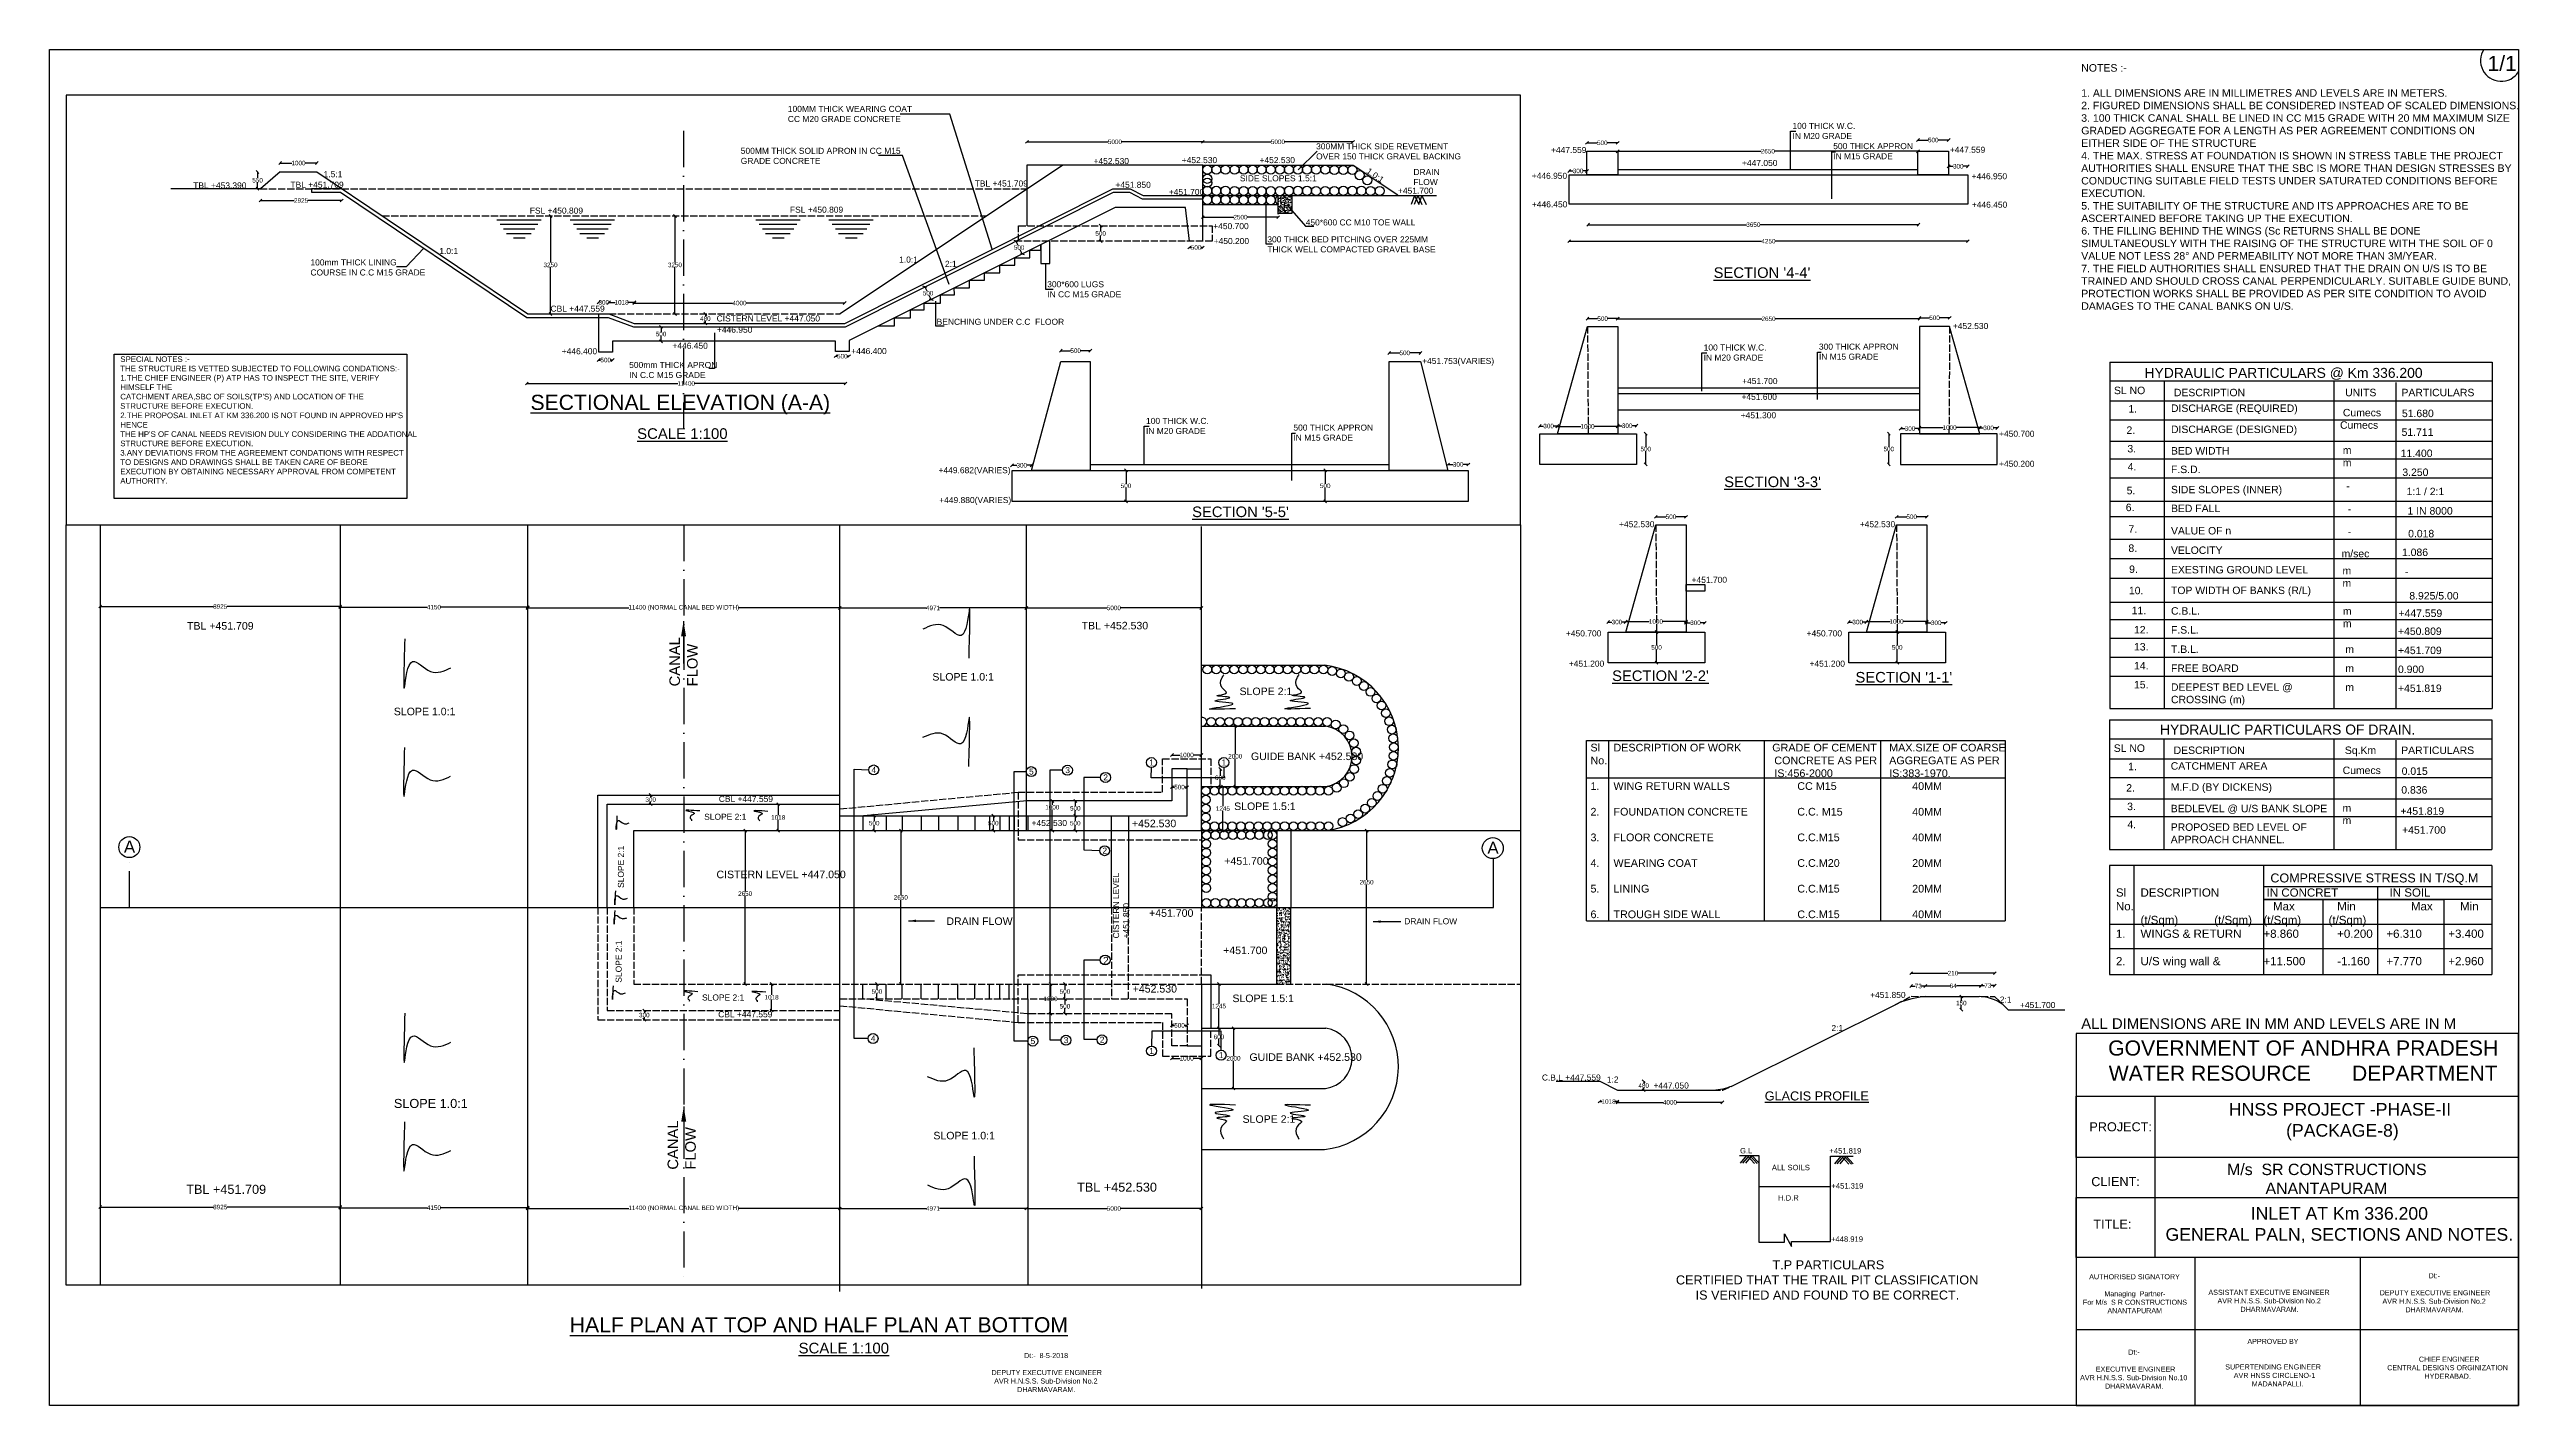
# Model space of a CAD drawing. Header units: millimetres. Extents: x 5124 to 3345871, y 2311 to 45968935.
# Drawn here: x 3264110 to 3345871, y 45924010 to 45968935 of the extents above; entities outside this region: 3.
import ezdxf

# ---------------------------------------------------------------- set-up
doc = ezdxf.new("R2010")
doc.units = ezdxf.units.MM
doc.header["$MEASUREMENT"] = 0
doc.linetypes.add('ACAD_ISO02W100', pattern=[15, 12, -3])
doc.linetypes.add('ACAD_ISO10W100', pattern=[18, 12, -3, 0, -3])
for name, color, linetype in [('DIMENSION', 7, 'Continuous'), ('DRAWING', 7, 'Continuous'), ('TEXT', 7, 'Continuous')]:
    doc.layers.add(name, color=color, linetype=linetype)
doc.styles.get("Standard").update_dxf_attribs({"font": 'arial.ttf', "height": 150})
doc.dimstyles.get("Standard").update_dxf_attribs({"dimtxt": 200, "dimasz": 110, "dimexe": 0.18, "dimexo": 0.0625, "dimgap": 0.09, "dimtad": 0, "dimtih": 1, "dimtoh": 1, "dimdec": 0, "dimzin": 0, "dimdsep": 46, "dimtxsty": 'Standard', "dimblk": 'OBLIQUE', "dimcen": 0.09, "dimse1": 1, "dimse2": 1, "dimadec": 0, "dimazin": 0, "dimtfac": 1, "dimtdec": 0, "dimtofl": 0, "dimtmove": 0, "dimatfit": 3, "dimfxl": 1, "dimtolj": 1, "dimtzin": 0, "dimarcsym": 0})
pattern_1 = [(50, (0, 0), (179.31504565, -15.68803375), [18.75, -206.25]), (355, (0, 0), (-34.6878334, 188.0480334), [15, -165]), (100.4514, (14.94, -1.3), (144.6273454, 172.3598855), [15.9350475, -175.285528]), (46.1842, (0, 50), (266.8102622, -41.3797536), [28.125, -309.375]), (96.6356, (22.23, 46.55), (233.6656764, 243.5294677), [23.902572, -262.92825]), (351.1842, (0, 50), (233.6654863, 243.5296502), [22.5, -247.5]), (21, (25, 37.5), (149.22676303, -100.65472267), [18.75, -206.25]), (326, (25, 37.5), (60.828833, 181.28751126), [15, -165]), (71.4514, (37.44, 29.11), (210.05565715, 80.6326242), [15.9350475, -175.285528]), (37.5, (0, 0), (3.03996383, 83.22346346), [0, -163, 0, -167.5, 0, -165.625]), (7.5, (0, 0), (65.76738436, 98.60292797), [0, -95.5, 0, -159.25, 0, -63.125]), (327.5, (-55.75, 0), (133.45560904, -5.63871793), [0, -62.5, 0, -195, 0, -258.75]), (317.5, (-80.75, 0), (145.79654234, 25.02624558), [0, -81.25, 0, -129.5, 0, -183.75])]

msp = doc.modelspace()

# ---------------------------------------------------------------- texts
at = {"layer": 'TEXT', "color": 7}
for s, height, p in [("%%USECTION '4-4'", 350, (3319216.8, 45961364.9)), ('%%USECTIONAL ELEVATION (A-A)', 501.297, (3280040, 45956991.8)), ("%%USECTION '3-3'", 350, (3319566.1, 45954435.3)), ("%%USECTION '5-5'", 350, (3301948.5, 45953442)), ("%%USECTION '2-2'", 350, (3315854.8, 45948011.5)), ("%%USECTION '1-1'", 350, (3323913.1, 45947962.8)), ('%%UHALF PLAN AT TOP AND HALF PLAN AT BOTTOM', 501.297, (3281340.3, 45926437.6))]:
    msp.add_text(s, height=height, dxfattribs=at).set_placement(p)
at = {"layer": 'TEXT'}
for s, p in [('G.L', (3320091.9, 45932363.7)), ('ALL SOILS', (3321145.4, 45931806.4)), ('+451.819', (3323050.8, 45932361)), ('+451.319', (3323117, 45931198.8)), ('H.D.R', (3321351.4, 45930799.7)), ('+448.919', (3323106.2, 45929437.2))]:
    msp.add_text(s, height=180, dxfattribs=at).set_placement(p)
at = {"layer": 'TEXT', "color": 5}
msp.add_text('D.L.R.B @ KM 134.402-1', height=230, dxfattribs=at).set_placement((308082.8, 114156.4))
at = {"layer": 'TEXT', "attachment_point": 1}
for s, insert, char_height, width in [('1/1', (3344840, 45968720.1), 500, 634.796), ('NOTES :- \\P\\P1. ALL DIMENSIONS ARE IN MILLIMETRES AND LEVELS ARE IN METERS. \\P2. FIGURED DIMENSIONS SHALL BE CONSIDERED INSTEAD OF SCALED DIMENSIONS. \\P3. 100 THICK CANAL SHALL BE LINED IN CC M15 GRADE WITH 20 MM MAXIMUM SIZE GRADED AGGREGATE FOR A LENGTH AS PER AGREEMENT CONDITIONS ON EITHER SIDE OF THE STRUCTURE \\P4. THE MAX. STRESS AT FOUNDATION IS SHOWN IN STRESS TABLE THE PROJECT AUTHORITIES SHALL ENSURE THAT THE SBC IS MORE THAN DESIGN STRESSES BY CONDUCTING SUITABLE FIELD TESTS UNDER SATURATED CONDITIONS BEFORE EXECUTION. \\P5. THE SUITABILITY OF THE STRUCTURE AND ITS APPROACHES ARE TO BE ASCERTAINED BEFORE TAKING UP THE EXECUTION. \\P6. THE FILLING BEHIND THE WINGS (Sc RETURNS SHALL BE DONE SIMULTANEOUSLY WITH THE RAISING OF THE STRUCTURE WITH THE SOIL OF 0 VALUE NOT LESS 28° AND PERMEABILITY NOT MORE THAN 3M/YEAR. \\P7. THE FIELD AUTHORITIES SHALL ENSURED THAT THE DRAIN ON U/S IS TO BE TRAINED AND SHOULD CROSS CANAL PERPENDICULARLY. SUITABLE GUIDE BUND, PROTECTION WORKS SHALL BE PROVIDED AS PER SITE CONDITION TO AVOID DAMAGES TO THE CANAL BANKS ON U/S. ', (3331388.2, 45968446.5), 249.1136, 14279.432), ('100MM THICK WEARING COAT CC M20 GRADE CONCRETE', (3288562, 45967063.5), 200, 4268.583), ('100 THICK W.C. IN M20 GRADE', (3321827, 45966501.1), 200, 2375.943), ('500MM THICK SOLID APRON IN CC M15 GRADE CONCRETE', (3287002.5, 45965674.2), 200, 6318.671), (' +452.530', (3298606.3, 45965334.5), 200, 1904.27), (' +452.530', (3301526.4, 45965367), 200, 1904.27), (' +452.530', (3304102.4, 45965367), 200, 1904.27), ('300MM THICK SIDE REVETMENT OVER 150 THICK GRAVEL BACKING', (3306054.1, 45965822.4), 200, 4921.815), ('+447.559', (3313831.3, 45965702.6), 200, 2497.634), ('500 THICK APPRON \\PIN M15 GRADE', (3323176.5, 45965830), 200, 3003.449), ('+447.559', (3327037.1, 45965708.8), 200, 2497.634), ('TBL +453.390', (3268872.3, 45964528.5), 200, 1904.27), ('TBL +451.709', (3272091.6, 45964552.7), 200, 1904.27), ('1.5:1', (3273190.2, 45964900.7), 200, 572.123), ('TBL +451.709', (3294747.6, 45964592.1), 200, 1904.27), (' +451.850', (3299330.2, 45964548.4), 200, 1239.381), ('SIDE SLOPES 1.5:1', (3303528.2, 45964765.6), 200, 2497.634), ('DRAIN \\PFLOW', (3309275.1, 45964973.2), 200, 4921.815), ('+446.950', (3313193.1, 45964846.2), 200, 2497.634), ('+447.050', (3320156.5, 45965272.6), 200, 2497.634), ('+446.950', (3327759.6, 45964832.7), 200, 2497.634), ('FSL +450.809', (3280017.1, 45963694.5), 200, 1904.27), ('FSL +450.809', (3288631.2, 45963725), 200, 1904.27), (' +451.700', (3301097.7, 45964311), 200, 1239.381), ('+451.700', (3308764.4, 45964352.7), 200, 2497.634), ('+446.450', (3313199.7, 45963903.2), 200, 2497.634), ('+446.450', (3327766.2, 45963889.7), 200, 2497.634), (' +450.700', (3302570.3, 45963179.5), 200, 1904.27), ('450*600 CC M10 TOE WALL', (3305709.1, 45963302.3), 200, 3985.749), ('1.0:1', (3277021.1, 45962355.2), 200, 572.123), ('1.0:1', (3292247.1, 45962072), 200, 572.123), (' +450.200', (3302584.2, 45962685.7), 200, 1904.27), ('300 THICK BED PITCHING OVER 225MM THICK WELL COMPACTED GRAVEL BASE', (3304438, 45962742.4), 200, 5560.663), ('100mm THICK LINING COURSE IN C.C M15 GRADE', (3272753.9, 45961978.1), 200, 3937.409), ('2:1', (3293764.7, 45961930.5), 200, 572.123), ('300*600 LUGS\\PIN CC M15 GRADE', (3297150.7, 45961256), 200, 2439.926), ('CBL +447.559', (3280703.9, 45960446.8), 200, 1904.27), ('CISTERN LEVEL +447.050', (3286203.2, 45960121.8), 200, 3413.187), (' +446.950', (3286136.4, 45959748.9), 200, 1904.27), ('BENCHING UNDER C.C  FLOOR', (3293489.6, 45960010.6), 200, 4220.827), ('+452.530', (3327137.4, 45959870.4), 200, 2497.634), (' +446.400', (3280996.6, 45959035.7), 200, 1904.27), (' +446.450', (3284661.9, 45959218.3), 200, 1904.27), (' +446.400', (3290584.4, 45959041.1), 200, 1904.27), ('100 THICK W.C. IN M20 GRADE', (3318886.5, 45959159.7), 200, 2375.943), ('300 THICK APPRON \\PIN M15 GRADE', (3322703.2, 45959188.8), 200, 3003.449), ("SPECIAL NOTES :- \\PTHE STRUCTURE IS VETTED SUBJECTED TO FOLLOWING CONDATIONS:-\\P1.THE CHIEF ENGINEER (P) ATP HAS TO INSPECT THE SITE, VERIFY HIMSELF THE \\PCATCHMENT AREA,SBC OF SOILS(TP'S) AND LOCATION OF THE STRUCTURE BEFORE EXECUTION.\\P2.THE PROPOSAL INLET AT KM 336.200 IS NOT FOUND IN APPROVED HP'S HENCE \\PTHE HP'S OF CANAL NEEDS REVISION DULY CONSIDERING THE ADDATIONAL\\PSTRUCTURE BEFORE EXECUTION.\\P3.ANY DEVIATIONS FROM THE AGREEMENT CONDATIONS WITH RESPECT TO DESIGNS AND DRAWINGS SHALL BE TAKEN CARE OF BEORE EXECUTION BY OBTAINING NECESSARY APPROVAL FROM COMPETENT AUTHORITY.", (3266457.7, 45958766), 186.0481, 9576.777), ('500mm THICK APRON IN C.C M15 GRADE', (3283307.7, 45958581.9), 200, 3088.355), ('+451.753(VARIES)', (3309564.7, 45958714.2), 200, 2375.943), ('+451.700', (3320159.8, 45958047.7), 200, 2497.634), ('\\PHYDRAULIC PARTICULARS @ Km 336.200', (3333484.2, 45958932.7), 329.199, 14000.535), ('+451.600', (3320138, 45957525.4), 200, 2497.634), (' SL NO', (3332377.4, 45957761.4), 246.9, 1820.488), ('1.', (3332949.5, 45957151.6), 246.9, 364.481), ('DISCHARGE (REQUIRED)', (3334360.4, 45957172.1), 246.899, 6884.418), (' DESCRIPTION ', (3334360.4, 45957691.7), 246.899, 4207.841), ('UNITS', (3340126.3, 45957691.7), 246.9, 1638.629), ('PARTICULARS', (3341991.9, 45957691.7), 246.899, 3924.79), ('{\\LSCALE 1:100}', (3283570.7, 45956384.5), 353.847, 2975.272), ('100 THICK W.C. IN M20 GRADE', (3300421.3, 45956728), 200, 2375.943), ('500 THICK APPRON \\PIN M15 GRADE', (3305301.8, 45956506.3), 200, 3003.449), ('+451.300', (3320112.4, 45956914.2), 200, 2497.634), ('2.', (3332886.2, 45956444.7), 246.9, 364.481), ('DISCHARGE (DESIGNED)', (3334360.4, 45956473), 246.899, 6852.905), (' Cumecs \\PCumecs \\P ', (3339956.9, 45957026.2), 246.9, 1540.269), ('\\P51.711', (3341995.5, 45956790.8), 246.9, 1681.251), ('51.680', (3342007.4, 45956999.9), 246.9, 1358.889), ('+450.700', (3328667.3, 45956301.9), 200, 2497.634), ('3.', (3332917.1, 45955831.1), 246.9, 364.481), ('BED WIDTH', (3334360.4, 45955760.3), 246.9, 3116.63), ('m \\Pm ', (3340049, 45955780.9), 246.9, 290.34), ('11.400', (3341966.5, 45955678.5), 246.9, 899.268), ('+449.682(VARIES)', (3293551.9, 45955095.7), 200, 2375.943), ('+450.200', (3328667.3, 45955307.5), 200, 2497.634), ('4.', (3332926, 45955234.1), 246.9, 364.481), ('F.S.D.', (3334360.4, 45955146.2), 246.9, 1521.783), ('3.250', (3342021.8, 45955051.1), 246.9, 1129.079), ('+449.880(VARIES)', (3293574, 45954106.2), 200, 2375.943), ('6.', (3332862.9, 45953885.7), 246.9, 364.481), ('5.', (3332893, 45954446.1), 246.9, 364.481), ('SIDE SLOPES (INNER)', (3334360.4, 45954476.6), 246.899, 25092.525), ('-', (3340160.8, 45954596), 246.9, 290.34), ('1:1 / 2:1', (3342161.7, 45954415.4), 246.9, 1809.316), ('+452.530', (3316084.4, 45953306.5), 200, 2497.634), ('+452.530', (3324055, 45953306.5), 200, 2497.634), ('7.', (3332951.2, 45953169.8), 246.9, 364.481), ('VALUE OF n', (3334360.4, 45953114), 246.9, 3259.132), ('BED FALL', (3334360.4, 45953853.6), 246.9, 2635.862), ('-', (3340213.8, 45953831.4), 246.9, 290.34), ('1 IN 8000', (3342192.8, 45953771.8), 246.9, 1727.111), ('8.', (3332951.2, 45952534.7), 246.9, 364.481), ('VELOCITY', (3334360.4, 45952468.6), 246.9, 2817.684), ('m/sec', (3340008, 45952357), 246.9, 1070.97), ('-', (3340213.8, 45953078.5), 246.9, 290.34), ('1.086', (3342008.9, 45952399.3), 246.9, 1130.087), (' 0.018 \\P', (3342116.9, 45953018.9), 246.9, 1130.693), ('+451.700', (3318487, 45951463.5), 200, 2497.634), ('9.', (3332974.8, 45951839.2), 246.9, 364.481), ('EXESTING GROUND LEVEL', (3334360.4, 45951823.3), 246.899, 6479.701), ('m \\Pm ', (3340039.7, 45951790.4), 246.9, 290.34), ('-', (3342109.8, 45951753.8), 246.9, 1129.079), ('10.', (3332967.2, 45951133.3), 246.9, 364.481), ('TOP WIDTH OF BANKS (R/L)', (3334360.4, 45951138.5), 246.899, 7644.612), (' 8.925/5.00 ', (3342156.1, 45950959.2), 246.899, 2048.119), ('TBL +451.709', (3268668.3, 45949964.4), 250, 4444.064), ('TBL +452.530', (3298288.7, 45949972.4), 250, 4444.064), ('11.', (3333058.7, 45950472.1), 246.9, 364.481), ('12.', (3333135.1, 45949833.7), 246.9, 364.481), ('C.B.L.', (3334360.4, 45950457.1), 246.9, 1508.955), ('F.S.L.', (3334360.4, 45949829.7), 246.9, 1426.968), ('m \\Pm ', (3340052.6, 45950453.2), 246.9, 290.34), ('+447.559', (3341893.8, 45950381.3), 246.9, 1831.02), ('+450.700', (3314325.4, 45949688.5), 200, 2497.634), ('+450.700', (3322296, 45949688.5), 200, 2497.634), ('13.', (3333136.3, 45949269.8), 246.9, 364.481), ('T.B.L.', (3334360.4, 45949188.7), 246.9, 1460.432), ('m ', (3340133.7, 45949185), 246.9, 496.612), ('\\P+450.809', (3341876.5, 45950196.3), 246.9, 1831.02), ('+451.709', (3341876.5, 45949150.9), 246.9, 1831.02), ('SLOPE 1.0:1', (3293347.1, 45948276.7), 250, 4444.064), ('+451.200', (3314421.7, 45948688.6), 200, 2497.634), ('+451.200', (3322392.2, 45948688.6), 200, 2497.634), ('14.', (3333136.3, 45948642.4), 246.9, 364.481), ('FREE BOARD', (3334360.4, 45948561.3), 246.9, 3745.582), ('m ', (3340133.7, 45948557.6), 246.9, 496.612), ('0.900', (3341876.5, 45948523.5), 246.9, 1831.02), ('SLOPE 2:1', (3303519.2, 45947795.6), 250, 4444.064), ('15.', (3333136.3, 45948015), 246.9, 364.481), ('DEEPEST BED LEVEL @ CROSSING (m)', (3334360.4, 45947934), 246.899, 4830.716), ('m ', (3340133.7, 45947930.3), 246.9, 496.612), ('+451.819', (3341876.5, 45947896.1), 246.9, 1831.02), ('SLOPE 1.0:1', (3275515.2, 45947127.7), 250, 4444.064), ('\\PHYDRAULIC PARTICULARS OF DRAIN.', (3333996.7, 45947117.9), 329.199, 14000.535), ('{\\H1.3398x;Sl^IDESCRIPTION OF WORK^I       GRADE OF CEMENT ^IMAX.SIZE OF COARSE\\PNo.^I^I^I^I^I^I^I^I\\H0.99998x;CONCRETE AS PER ^IAGGREGATE AS PER\\P^I^I^I^I^I^I^I^IIS:456-2000^I^I^IIS:383-1970.\\P1.^IWING RETURN WALLS ^I^I^ICC M15^I^I^I^I40MM\\P^I\\P2.^IFOUNDATION CONCRETE^I^I^IC.C. M15^I^I^I^I40MM\\P\\P3.^IFLOOR CONCRETE^I^I^I^IC.C.M15^I^I^I^I40MM\\P\\P4.^IWEARING COAT^I^I^I^I^IC.C.M20^I^I^I^I20MM\\P\\P5.^ILINING^I^I^I^I^I^I^IC.C.M15^I^I^I^I20MM\\P\\P6.^ITROUGH SIDE WALL^I^I^I^IC.C.M15^I^I^I^I40MM}', (3315139.1, 45945933.9), 190.196, 13719.853), (' SL NO', (3332368.8, 45945911.8), 246.9, 1820.488), (' DESCRIPTION ', (3334351.7, 45945842), 246.899, 4207.841), ('Sq.Km', (3340117.7, 45945842), 246.9, 1638.629), ('PARTICULARS', (3341983.2, 45945842), 246.899, 3924.79), ('4', (3291332.1, 45945170), 200, 4502.224), ('5', (3296546.7, 45945113.8), 200, 4502.224), ('3', (3297747.4, 45945161.5), 200, 4502.224), ('2', (3299006.1, 45944920.2), 200, 4502.224), ('1', (3300529, 45945413.9), 200, 4502.224), ('1', (3302922.8, 45945413.7), 200, 4502.224), ('GUIDE BANK +452.530', (3303895.5, 45945643.3), 250, 4444.064), ('1.', (3332940.8, 45945302), 246.9, 364.481), ('CATCHMENT AREA', (3334351.7, 45945322.4), 246.899, 6884.418), (' Cumecs \\P ', (3339948.2, 45945176.6), 246.9, 1540.269), ('0.015', (3341998.7, 45945150.2), 246.9, 1358.889), ('CBL +447.559', (3286275.9, 45944206.7), 200, 1904.27), ('2.', (3332877.6, 45944595.1), 246.9, 364.481), ('M.F.D (BY DICKENS)', (3334351.7, 45944623.3), 246.899, 6852.905), ('\\P0.836', (3341986.9, 45944941.1), 246.9, 1681.251), ('SLOPE 2:1', (3285791.1, 45943615.2), 200, 1904.27), ('+452.530', (3296632.9, 45943409.4), 200, 4502.224), ('+452.530', (3299956.1, 45943418.9), 250, 4444.064), ('SLOPE 1.5:1', (3303338.6, 45943988), 250, 4444.064), ('3.', (3332908.4, 45943981.5), 246.9, 364.481), ('4.', (3332917.4, 45943384.5), 246.9, 364.481), ('PROPOSED BED LEVEL OF APPROACH CHANNEL.', (3334351.7, 45943296.5), 246.899, 5236.783), ('BEDLEVEL @ U/S BANK SLOPE', (3334351.7, 45943910.7), 246.899, 5869.609), ('m \\Pm ', (3340040.4, 45943931.3), 246.9, 290.34), ('+451.819', (3341957.8, 45943828.9), 246.9, 899.268), ('A', (3266577.6, 45942723.3), 400, 4502.224), ('2', (3298977.6, 45942494.2), 200, 4502.224), ('A', (3311725.3, 45942690.8), 400, 4502.224), ('+451.700', (3342013.1, 45943201.5), 246.9, 1129.079), ('CISTERN LEVEL +447.050', (3286198.9, 45941730.4), 250, 4444.064), ('+451.700', (3303013.4, 45942176.5), 250, 4444.064), ('{\\H1.4574x; ^I^I^I^I^I^I  COMPRESSIVE STRESS IN T/SQ.M\\P\\H0.91933x;Sl^IDESCRIPTION^I^I IN CONCRET^I^I IN SOIL^I^I^I^I\\PNo.^I^I^I^I^I^I   Max^I^IMin^I^I^IMax^I^IMin^I^I^I^I^I^I^I^I  ^I^I^I^I^I^I(t/Sqm)^I^I(t/Sqm)^I(t/Sqm)^I     (t/Sqm)\\P\\H0.9999x;1.^IWINGS & RETURN\\H1.0001x;^I+8.860  ^I^I+0.200^I+6.310^I    +3.400^I^I\\P \\P\\H0.9999x;2.^IU/S wing wall & ^I^I\\H1.0001x;+11.500^I^I-1.160^I+7.770^I    +2.960^I^I ^I}', (3332537.1, 45941636.6), 203.5203, 18202.576), ('DRAIN FLOW', (3293811.5, 45940182.4), 250, 4444.064), ('+451.700', (3300523.7, 45940451.1), 250, 4444.064), ('DRAIN FLOW', (3308971.5, 45940154.4), 200, 4502.224), ('+451.700', (3302975.4, 45939215.6), 250, 4444.064), ('2', (3298994.4, 45938873.8), 250, 4444.064), ('SLOPE 2:1', (3285720.9, 45937628.9), 200, 1904.27), ('+452.530', (3299980.8, 45937942.5), 250, 4444.064), ('SLOPE 1.5:1', (3303282.1, 45937625.9), 250, 4444.064), ('+451.850', (3324399.7, 45937713.9), 200, 2497.634), ('2:1', (3328692.8, 45937559.8), 200, 2497.634), ('CBL +447.559', (3286256.1, 45937071.5), 200, 1904.27), ('+451.700', (3329360.2, 45937378.7), 200, 2497.634), ('ALL DIMENSIONS ARE IN MM AND LEVELS ARE IN M', (3331386.5, 45936840.9), 353.847, 12627.501), ('4', (3291309.6, 45936271.5), 200, 4502.224), ('5', (3296599.8, 45936186.2), 200, 4502.224), ('3', (3297696.6, 45936217.5), 200, 4502.224), ('2', (3298890.3, 45936228.6), 200, 4502.224), ('2:1', (3323116.3, 45936616), 200, 2497.634), ('1', (3300530, 45935859.8), 200, 4502.224), ('1', (3302833.2, 45935719.5), 200, 4502.224), ('GUIDE BANK +452.530', (3303847.1, 45935679.3), 250, 4444.064), ('C.B.L +447.559', (3313528.8, 45934978), 200, 2497.634), ('1:2', (3315680.9, 45934911.3), 200, 375.67), ('+447.050', (3317223.4, 45934713.1), 200, 2497.634), ('\\pi12.653;{\\LGLACIS PROFILE}', (3320895.8, 45934417.9), 300, 3427.42), ('SLOPE 1.0:1', (3275517.6, 45934169.4), 300, 2497.634), ('SLOPE 2:1', (3303618.9, 45933627.5), 250, 4444.064), ('SLOPE 1.0:1', (3293380.5, 45933080), 250, 4444.064), ('PROJECT:', (3331657.5, 45933396.1), 300.12, 2800.262), ('\\pi1536.3;M/s  SR CONSTRUCTIONS \\P\\pi2809.4;ANANTAPURAM', (3334680.1, 45932023.5), 376.766, 9614.64), ('TBL +451.709', (3268641.6, 45931324.7), 300, 3266.677), ('TBL +452.530', (3298138.7, 45931395.9), 300, 3447.988), ('CLIENT:', (3331721, 45931579.6), 300.12, 2800.262), ('TITLE:', (3331790.1, 45930173.1), 300.12, 1627.457), ('\\pi3589.7;INLET AT Km 336.200\\P\\pi768.77;GENERAL PALN, SECTIONS AND NOTES.', (3333410, 45930585.9), 417.748, 12968.036), ('\\pi3486.9; T.P PARTICULARS\\P\\pi406.82;CERTIFIED THAT THE TRAIL PIT CLASSIFICATION\\P\\pi1057.4;IS VERIFIED AND FOUND TO BE CORRECT.', (3317560.8, 45928823.4), 300, 10771.151), ('\\pi2738.4;AUTHORISED SIGNATORY\\P\\pi4238.5;\\P\\pi3241.1;Managing  Partner-\\P\\pi2530.7;For M/s  S R CONSTRUCTIONS\\P\\pi3342.9;ANANTAPURAM', (3328913.1, 45928364.3), 168.888, 8476.996), ('\\pi4238.5;\\P\\P\\pi2234.1;ASSISTANT EXECUTIVE ENGINEER\\P\\pi2533.6;AVR H.N.S.S. Sub-Division No.2\\P\\pi3294.3;DHARMAVARAM.', (3333366.6, 45928410.6), 168.888, 8476.996), ('\\pi4061.3;Dt:-  \\P\\pi4238.5;\\P\\pi2378.4; DEPUTY EXECUTIVE ENGINEER\\P\\pi2533.6;AVR H.N.S.S. Sub-Division No.2\\P\\pi3294.3;DHARMAVARAM.', (3338828.6, 45928397.4), 168.888, 8476.996), ('{\\LSCALE 1:100}', (3288917.3, 45926092.7), 353.847, 2975.272), ('\\pi3393.7;APPROVED BY\\P\\pi4238.5;\\P\\pi4172.9;  \\P\\pi2659.1;SUPERTENDING ENGINEER                \\P\\pi2877; AVR HNSS CIRCLENO-1\\P\\pi0;                                                      MADANAPALLI.', (3333496.5, 45926221.3), 168.888, 8476.996), ('\\pi3525;Dt:-  8-5-2018\\P\\pi4238.5;\\P\\pi2378.4; DEPUTY EXECUTIVE ENGINEER\\P\\pi2533.6;AVR H.N.S.S. Sub-Division No.2\\P\\pi3294.3;DHARMAVARAM.', (3292860.5, 45925753.3), 168.888, 8476.996), ('\\pi4061.3;Dt:- \\P\\pi4238.5;\\P\\pi2856.9;  EXECUTIVE ENGINEER\\P\\pi2467.4;AVR H.N.S.S. Sub-Division No.10\\P\\pi3294.3;DHARMAVARAM.', (3328883.2, 45925865.3), 168.888, 8476.996), ('\\pi4238.5;\\P\\pi3171.6;  CHIEF ENGINEER\\P\\pi2254.9;CENTRAL DESIGNS ORGINIZATION\\P\\pi3491.2;HYDERABAD.', (3339264.5, 45925914.1), 168.888, 8476.996)]:
    msp.add_mtext(s, dxfattribs=dict(at, insert=insert, char_height=char_height, width=width))
for s, insert, char_height, width, rotation in [('1.0:1', (3307814.4, 45965023.1), 200, 572.123, 325.291585), ('CANAL FLOW', (3284640.2, 45947834.1), 350, 1904.27, 90), ('SLOPE 2:1', (3282933.6, 45941158.9), 200, 1904.27, 90), ('CISTERN LEVEL +451.850', (3299330.5, 45939485.2), 200, 2319.634, 90), ('SLOPE 2:1', (3282858.5, 45938019.5), 200, 1904.27, 90), ('CANAL FLOW', (3284579.6, 45931826.4), 350, 1904.27, 90)]:
    msp.add_mtext(s, dxfattribs=dict(at, insert=insert, char_height=char_height, width=width, rotation=rotation))
at = {"layer": 'TEXT', "color": 7, "width": 14296.374, "attachment_point": 5}
for s, insert, char_height in [('GOVERNMENT OF ANDHRA PRADESH\\PWATER RESOURCE       DEPARTMENT', (3338737.7, 45935434.3), 501.297), ('HNSS PROJECT -PHASE-II\\P (PACKAGE-8)', (3339955.9, 45933413.1), 417.748)]:
    msp.add_mtext(s, dxfattribs=dict(at, insert=insert, char_height=char_height))

# ---------------------------------------------------------------- blocks, each defined once
blk = doc.blocks.new('_Oblique')
at = {"color": 0, "linetype": 'ByBlock', "lineweight": -2}
blk.add_line((-0.5, -0.5), (0.5, 0.5), dxfattribs=at)
blk = doc.blocks.new('*D34')
at = {"layer": 'Defpoints', "color": 0, "transparency": 16777216}
for p in [(3271751, 45964876), (3272964, 45965169), (3272964, 45964876)]:
    blk.add_point(p, dxfattribs=at)
at = {"layer": 'DIMENSION', "color": 0, "lineweight": -2, "transparency": 16777216}
for p, q in [((3271751, 45965169), (3272141, 45965169)), ((3272964, 45965169), (3272574, 45965169))]:
    blk.add_line(p, q, dxfattribs=at)
at = {"layer": 'DIMENSION', "color": 0, "lineweight": -2, "transparency": 16777216, "xscale": 95, "yscale": 95, "zscale": 95, "rotation": 180}
blk.add_blockref('_Oblique', (3271751, 45965169), dxfattribs=at)
at = {"layer": 'DIMENSION', "color": 0, "lineweight": -2, "transparency": 16777216, "xscale": 95, "yscale": 95, "zscale": 95}
blk.add_blockref('_Oblique', (3272964, 45965169), dxfattribs=at)
at = {"layer": 'DIMENSION', "color": 0, "transparency": 16777216, "insert": (3272357, 45965169), "char_height": 150, "attachment_point": 5}
blk.add_mtext('\\A1;1000', dxfattribs=at)
blk = doc.blocks.new('*D35')
at = {"layer": 'Defpoints', "color": 0, "transparency": 16777216}
for p in [(3271100, 45964320), (3273789, 45964320), (3273789, 45963929)]:
    blk.add_point(p, dxfattribs=at)
at = {"layer": 'DIMENSION', "color": 0, "lineweight": -2, "transparency": 16777216}
for p, q in [((3271100, 45963929), (3272219, 45963929)), ((3273789, 45963929), (3272670, 45963929))]:
    blk.add_line(p, q, dxfattribs=at)
at = {"layer": 'DIMENSION', "color": 0, "lineweight": -2, "transparency": 16777216, "xscale": 95, "yscale": 95, "zscale": 95, "rotation": 180}
blk.add_blockref('_Oblique', (3271100, 45963929), dxfattribs=at)
at = {"layer": 'DIMENSION', "color": 0, "lineweight": -2, "transparency": 16777216, "xscale": 95, "yscale": 95, "zscale": 95}
blk.add_blockref('_Oblique', (3273789, 45963929), dxfattribs=at)
at = {"layer": 'DIMENSION', "color": 0, "transparency": 16777216, "insert": (3272444, 45963929), "char_height": 150, "attachment_point": 5}
blk.add_mtext('\\A1;2925', dxfattribs=at)
blk = doc.blocks.new('*D36')
at = {"layer": 'Defpoints', "color": 0, "transparency": 16777216}
for p in [(3271003, 45964876), (3271751, 45964876), (3271575, 45964320)]:
    blk.add_point(p, dxfattribs=at)
at = {"layer": 'DIMENSION', "color": 0, "lineweight": -2, "transparency": 16777216}
for p, q in [((3271003, 45964876), (3271003, 45964675)), ((3271003, 45964320), (3271003, 45964521))]:
    blk.add_line(p, q, dxfattribs=at)
at = {"layer": 'DIMENSION', "color": 0, "lineweight": -2, "transparency": 16777216, "xscale": 95, "yscale": 95, "zscale": 95}
for p, rotation in [((3271003, 45964876), 90), ((3271003, 45964320), 270)]:
    blk.add_blockref('_Oblique', p, dxfattribs=dict(at, rotation=rotation))
at = {"layer": 'DIMENSION', "color": 0, "transparency": 16777216, "insert": (3271003, 45964598), "char_height": 150, "attachment_point": 5}
blk.add_mtext('\\A1;550', dxfattribs=at)
blk = doc.blocks.new('*D37')
at = {"layer": 'Defpoints', "color": 0, "transparency": 16777216}
for p in [(3280477, 45963418), (3280703, 45963418), (3280477, 45960170)]:
    blk.add_point(p, dxfattribs=at)
at = {"layer": 'DIMENSION', "color": 0, "lineweight": -2, "transparency": 16777216}
for p, q in [((3280703, 45963418), (3280703, 45961871)), ((3280703, 45960170), (3280703, 45961718))]:
    blk.add_line(p, q, dxfattribs=at)
at = {"layer": 'DIMENSION', "color": 0, "lineweight": -2, "transparency": 16777216, "xscale": 95, "yscale": 95, "zscale": 95}
for p, rotation in [((3280703, 45963418), 90), ((3280703, 45960170), 270)]:
    blk.add_blockref('_Oblique', p, dxfattribs=dict(at, rotation=rotation))
at = {"layer": 'DIMENSION', "color": 0, "transparency": 16777216, "insert": (3280703, 45961794), "char_height": 150, "attachment_point": 5}
blk.add_mtext('\\A1;3250', dxfattribs=at)
blk = doc.blocks.new('*D38')
at = {"layer": 'Defpoints', "color": 0, "transparency": 16777216}
for p in [(3282298, 45960554), (3282298, 45960170), (3282637, 45960170)]:
    blk.add_point(p, dxfattribs=at)
at = {"layer": 'DIMENSION', "color": 0, "lineweight": -2, "transparency": 16777216}
for p, q in [((3282298, 45960554), (3282302, 45960554)), ((3282637, 45960554), (3282633, 45960554))]:
    blk.add_line(p, q, dxfattribs=at)
at = {"layer": 'DIMENSION', "color": 0, "lineweight": -2, "transparency": 16777216, "xscale": 95, "yscale": 95, "zscale": 95, "rotation": 180}
blk.add_blockref('_Oblique', (3282298, 45960554), dxfattribs=at)
at = {"layer": 'DIMENSION', "color": 0, "lineweight": -2, "transparency": 16777216, "xscale": 95, "yscale": 95, "zscale": 95}
blk.add_blockref('_Oblique', (3282637, 45960554), dxfattribs=at)
at = {"layer": 'DIMENSION', "color": 0, "transparency": 16777216, "insert": (3282468, 45960554), "char_height": 150, "attachment_point": 5}
blk.add_mtext('\\A1;300', dxfattribs=at)
blk = doc.blocks.new('*D39')
at = {"layer": 'Defpoints', "color": 0, "transparency": 16777216}
for p in [(3283476, 45960554), (3282637, 45960170), (3283476, 45959858)]:
    blk.add_point(p, dxfattribs=at)
at = {"layer": 'DIMENSION', "color": 0, "lineweight": -2, "transparency": 16777216}
for p, q in [((3282637, 45960554), (3282839, 45960554)), ((3283476, 45960554), (3283274, 45960554))]:
    blk.add_line(p, q, dxfattribs=at)
at = {"layer": 'DIMENSION', "color": 0, "lineweight": -2, "transparency": 16777216, "xscale": 95, "yscale": 95, "zscale": 95, "rotation": 180}
blk.add_blockref('_Oblique', (3282637, 45960554), dxfattribs=at)
at = {"layer": 'DIMENSION', "color": 0, "lineweight": -2, "transparency": 16777216, "xscale": 95, "yscale": 95, "zscale": 95}
blk.add_blockref('_Oblique', (3283476, 45960554), dxfattribs=at)
at = {"layer": 'DIMENSION', "color": 0, "transparency": 16777216, "insert": (3283057, 45960554), "char_height": 150, "attachment_point": 5}
blk.add_mtext('\\A1;1018', dxfattribs=at)
blk = doc.blocks.new('*D40')
at = {"layer": 'Defpoints', "color": 0, "transparency": 16777216}
for p in [(3284362, 45959745), (3284362, 45959745), (3284362, 45959265)]:
    blk.add_point(p, dxfattribs=at)
at = {"layer": 'DIMENSION', "color": 0, "lineweight": -2, "transparency": 16777216}
for p, q in [((3284362, 45959745), (3284362, 45959582)), ((3284362, 45959265), (3284362, 45959428))]:
    blk.add_line(p, q, dxfattribs=at)
at = {"layer": 'DIMENSION', "color": 0, "lineweight": -2, "transparency": 16777216, "xscale": 95, "yscale": 95, "zscale": 95}
for p, rotation in [((3284362, 45959745), 90), ((3284362, 45959265), 270)]:
    blk.add_blockref('_Oblique', p, dxfattribs=dict(at, rotation=rotation))
at = {"layer": 'DIMENSION', "color": 0, "transparency": 16777216, "insert": (3284362, 45959505), "char_height": 150, "attachment_point": 5}
blk.add_mtext('\\A1;500', dxfattribs=at)
blk = doc.blocks.new('*D41')
at = {"layer": 'Defpoints', "color": 0, "transparency": 16777216}
for p in [(3285830, 45960170), (3285830, 45960170), (3285830, 45959858)]:
    blk.add_point(p, dxfattribs=at)
at = {"layer": 'DIMENSION', "color": 0, "lineweight": -2, "transparency": 16777216}
for p, q in [((3285830, 45960170), (3285830, 45960091)), ((3285830, 45959858), (3285830, 45959937))]:
    blk.add_line(p, q, dxfattribs=at)
at = {"layer": 'DIMENSION', "color": 0, "lineweight": -2, "transparency": 16777216, "xscale": 95, "yscale": 95, "zscale": 95}
for p, rotation in [((3285830, 45960170), 90), ((3285830, 45959858), 270)]:
    blk.add_blockref('_Oblique', p, dxfattribs=dict(at, rotation=rotation))
at = {"layer": 'DIMENSION', "color": 0, "transparency": 16777216, "insert": (3285830, 45960014), "char_height": 150, "attachment_point": 5}
blk.add_mtext('\\A1;480', dxfattribs=at)
blk = doc.blocks.new('*D42')
at = {"layer": 'Defpoints', "color": 0, "transparency": 16777216}
for p in [(3290444, 45960531), (3283476, 45959858), (3290444, 45959858)]:
    blk.add_point(p, dxfattribs=at)
at = {"layer": 'DIMENSION', "color": 0, "lineweight": -2, "transparency": 16777216}
for p, q in [((3283476, 45960531), (3286733, 45960531)), ((3290444, 45960531), (3287187, 45960531))]:
    blk.add_line(p, q, dxfattribs=at)
at = {"layer": 'DIMENSION', "color": 0, "lineweight": -2, "transparency": 16777216, "xscale": 95, "yscale": 95, "zscale": 95, "rotation": 180}
blk.add_blockref('_Oblique', (3283476, 45960531), dxfattribs=at)
at = {"layer": 'DIMENSION', "color": 0, "lineweight": -2, "transparency": 16777216, "xscale": 95, "yscale": 95, "zscale": 95}
blk.add_blockref('_Oblique', (3290444, 45960531), dxfattribs=at)
at = {"layer": 'DIMENSION', "color": 0, "transparency": 16777216, "insert": (3286960, 45960531), "char_height": 150, "attachment_point": 5}
blk.add_mtext('\\A1;4000', dxfattribs=at)
blk = doc.blocks.new('*D43')
at = {"layer": 'Defpoints', "color": 0, "transparency": 16777216}
for p in [(3282298, 45958910), (3282759, 45958910), (3282759, 45958644)]:
    blk.add_point(p, dxfattribs=at)
at = {"layer": 'DIMENSION', "color": 0, "lineweight": -2, "transparency": 16777216}
for p, q in [((3282298, 45958644), (3282363, 45958644)), ((3282759, 45958644), (3282694, 45958644))]:
    blk.add_line(p, q, dxfattribs=at)
at = {"layer": 'DIMENSION', "color": 0, "lineweight": -2, "transparency": 16777216, "xscale": 95, "yscale": 95, "zscale": 95, "rotation": 180}
blk.add_blockref('_Oblique', (3282298, 45958644), dxfattribs=at)
at = {"layer": 'DIMENSION', "color": 0, "lineweight": -2, "transparency": 16777216, "xscale": 95, "yscale": 95, "zscale": 95}
blk.add_blockref('_Oblique', (3282759, 45958644), dxfattribs=at)
at = {"layer": 'DIMENSION', "color": 0, "transparency": 16777216, "insert": (3282528, 45958644), "char_height": 150, "attachment_point": 5}
blk.add_mtext('\\A1;500', dxfattribs=at)
blk = doc.blocks.new('*D44')
at = {"layer": 'Defpoints', "color": 0, "transparency": 16777216}
for p in [(3290144, 45958931), (3290587, 45958931), (3290587, 45958771)]:
    blk.add_point(p, dxfattribs=at)
at = {"layer": 'DIMENSION', "color": 0, "lineweight": -2, "transparency": 16777216}
for p, q in [((3290144, 45958771), (3290200, 45958771)), ((3290587, 45958771), (3290531, 45958771))]:
    blk.add_line(p, q, dxfattribs=at)
at = {"layer": 'DIMENSION', "color": 0, "lineweight": -2, "transparency": 16777216, "xscale": 95, "yscale": 95, "zscale": 95, "rotation": 180}
blk.add_blockref('_Oblique', (3290144, 45958771), dxfattribs=at)
at = {"layer": 'DIMENSION', "color": 0, "lineweight": -2, "transparency": 16777216, "xscale": 95, "yscale": 95, "zscale": 95}
blk.add_blockref('_Oblique', (3290587, 45958771), dxfattribs=at)
at = {"layer": 'DIMENSION', "color": 0, "transparency": 16777216, "insert": (3290366, 45958771), "char_height": 150, "attachment_point": 5}
blk.add_mtext('\\A1;500', dxfattribs=at)
blk = doc.blocks.new('*D45')
at = {"layer": 'Defpoints', "color": 0, "transparency": 16777216}
for p in [(3284598, 45963418), (3284823, 45963418), (3284597, 45960169)]:
    blk.add_point(p, dxfattribs=at)
at = {"layer": 'DIMENSION', "color": 0, "lineweight": -2, "transparency": 16777216}
for p, q in [((3284823, 45963418), (3284823, 45961870)), ((3284823, 45960169), (3284823, 45961717))]:
    blk.add_line(p, q, dxfattribs=at)
at = {"layer": 'DIMENSION', "color": 0, "lineweight": -2, "transparency": 16777216, "xscale": 95, "yscale": 95, "zscale": 95}
for p, rotation in [((3284823, 45963418), 90), ((3284823, 45960169), 270)]:
    blk.add_blockref('_Oblique', p, dxfattribs=dict(at, rotation=rotation))
at = {"layer": 'DIMENSION', "color": 0, "transparency": 16777216, "insert": (3284823, 45961794), "char_height": 150, "attachment_point": 5}
blk.add_mtext('\\A1;3250', dxfattribs=at)
blk = doc.blocks.new('*D46')
at = {"layer": 'Defpoints', "color": 0, "transparency": 16777216}
for p in [(3293100, 45961066), (3293141, 45961087), (3293351, 45960670)]:
    blk.add_point(p, dxfattribs=at)
at = {"layer": 'DIMENSION', "color": 0, "lineweight": -2, "transparency": 16777216}
for p, q in [((3293100, 45961066), (3293166, 45960935)), ((3293309, 45960649), (3293243, 45960781))]:
    blk.add_line(p, q, dxfattribs=at)
at = {"layer": 'DIMENSION', "color": 0, "lineweight": -2, "transparency": 16777216, "xscale": 95, "yscale": 95, "zscale": 95}
for p, rotation in [((3293100, 45961066), 116.6797155858282), ((3293309, 45960649), 296.6797155858281)]:
    blk.add_blockref('_Oblique', p, dxfattribs=dict(at, rotation=rotation))
at = {"layer": 'DIMENSION', "color": 0, "transparency": 16777216, "insert": (3293205, 45960858), "char_height": 150, "attachment_point": 5}
blk.add_mtext('\\A1;500', dxfattribs=at)
blk = doc.blocks.new('*D47')
at = {"layer": 'Defpoints', "color": 0, "transparency": 16777216}
for p in [(3296114, 45962581), (3296114, 45962581), (3296326, 45962159)]:
    blk.add_point(p, dxfattribs=at)
at = {"layer": 'DIMENSION', "color": 0, "lineweight": -2, "transparency": 16777216}
for p, q in [((3296114, 45962581), (3296182, 45962447)), ((3296326, 45962159), (3296259, 45962293))]:
    blk.add_line(p, q, dxfattribs=at)
at = {"layer": 'DIMENSION', "color": 0, "lineweight": -2, "transparency": 16777216, "xscale": 95, "yscale": 95, "zscale": 95}
for p, rotation in [((3296114, 45962581), 116.6797155860731), ((3296326, 45962159), 296.679715586073)]:
    blk.add_blockref('_Oblique', p, dxfattribs=dict(at, rotation=rotation))
at = {"layer": 'DIMENSION', "color": 0, "transparency": 16777216, "insert": (3296220, 45962370), "char_height": 150, "attachment_point": 5}
blk.add_mtext('\\A1;500', dxfattribs=at)
blk = doc.blocks.new('*D48')
at = {"layer": 'Defpoints', "color": 0, "transparency": 16777216}
for p in [(3298918, 45963095), (3298918, 45963095), (3298918, 45962580)]:
    blk.add_point(p, dxfattribs=at)
at = {"layer": 'DIMENSION', "color": 0, "lineweight": -2, "transparency": 16777216}
for p, q in [((3298918, 45963095), (3298918, 45962914)), ((3298918, 45962580), (3298918, 45962761))]:
    blk.add_line(p, q, dxfattribs=at)
at = {"layer": 'DIMENSION', "color": 0, "lineweight": -2, "transparency": 16777216, "xscale": 95, "yscale": 95, "zscale": 95}
for p, rotation in [((3298918, 45963095), 90), ((3298918, 45962580), 270)]:
    blk.add_blockref('_Oblique', p, dxfattribs=dict(at, rotation=rotation))
at = {"layer": 'DIMENSION', "color": 0, "transparency": 16777216, "insert": (3298918, 45962838), "char_height": 150, "attachment_point": 5}
blk.add_mtext('\\A1;500', dxfattribs=at)
blk = doc.blocks.new('*D49')
at = {"layer": 'Defpoints', "color": 0, "transparency": 16777216}
for p in [(3301857, 45962580), (3302302, 45962580), (3302302, 45962372)]:
    blk.add_point(p, dxfattribs=at)
at = {"layer": 'DIMENSION', "color": 0, "lineweight": -2, "transparency": 16777216}
for p, q in [((3301857, 45962372), (3301914, 45962372)), ((3302302, 45962372), (3302245, 45962372))]:
    blk.add_line(p, q, dxfattribs=at)
at = {"layer": 'DIMENSION', "color": 0, "lineweight": -2, "transparency": 16777216, "xscale": 95, "yscale": 95, "zscale": 95, "rotation": 180}
blk.add_blockref('_Oblique', (3301857, 45962372), dxfattribs=at)
at = {"layer": 'DIMENSION', "color": 0, "lineweight": -2, "transparency": 16777216, "xscale": 95, "yscale": 95, "zscale": 95}
blk.add_blockref('_Oblique', (3302302, 45962372), dxfattribs=at)
at = {"layer": 'DIMENSION', "color": 0, "transparency": 16777216, "insert": (3302079, 45962372), "char_height": 150, "attachment_point": 5}
blk.add_mtext('\\A1;500', dxfattribs=at)
blk = doc.blocks.new('*D50')
at = {"layer": 'Defpoints', "color": 0, "transparency": 16777216}
for p in [(3302302, 45965871), (3296480, 45965097), (3302302, 45965097)]:
    blk.add_point(p, dxfattribs=at)
at = {"layer": 'DIMENSION', "color": 0, "lineweight": -2, "transparency": 16777216}
for p, q in [((3296480, 45965871), (3299167, 45965871)), ((3302302, 45965871), (3299615, 45965871))]:
    blk.add_line(p, q, dxfattribs=at)
at = {"layer": 'DIMENSION', "color": 0, "lineweight": -2, "transparency": 16777216, "xscale": 95, "yscale": 95, "zscale": 95, "rotation": 180}
blk.add_blockref('_Oblique', (3296480, 45965871), dxfattribs=at)
at = {"layer": 'DIMENSION', "color": 0, "lineweight": -2, "transparency": 16777216, "xscale": 95, "yscale": 95, "zscale": 95}
blk.add_blockref('_Oblique', (3302302, 45965871), dxfattribs=at)
at = {"layer": 'DIMENSION', "color": 0, "transparency": 16777216, "insert": (3299391, 45965871), "char_height": 150, "attachment_point": 5}
blk.add_mtext('\\A1;5000', dxfattribs=at)
blk = doc.blocks.new('*D51')
at = {"layer": 'Defpoints', "color": 0, "transparency": 16777216}
for p in [(3307275, 45965871), (3302302, 45965097), (3307275, 45965097)]:
    blk.add_point(p, dxfattribs=at)
at = {"layer": 'DIMENSION', "color": 0, "lineweight": -2, "transparency": 16777216}
for p, q in [((3302302, 45965871), (3304565, 45965871)), ((3307275, 45965871), (3305012, 45965871))]:
    blk.add_line(p, q, dxfattribs=at)
at = {"layer": 'DIMENSION', "color": 0, "lineweight": -2, "transparency": 16777216, "xscale": 95, "yscale": 95, "zscale": 95, "rotation": 180}
blk.add_blockref('_Oblique', (3302302, 45965871), dxfattribs=at)
at = {"layer": 'DIMENSION', "color": 0, "lineweight": -2, "transparency": 16777216, "xscale": 95, "yscale": 95, "zscale": 95}
blk.add_blockref('_Oblique', (3307275, 45965871), dxfattribs=at)
at = {"layer": 'DIMENSION', "color": 0, "transparency": 16777216, "insert": (3304788, 45965871), "char_height": 150, "attachment_point": 5}
blk.add_mtext('\\A1;5000', dxfattribs=at)
blk = doc.blocks.new('*D52')
at = {"layer": 'Defpoints', "color": 0, "transparency": 16777216}
for p in [(3302302, 45963501), (3302302, 45963377), (3304797, 45963501)]:
    blk.add_point(p, dxfattribs=at)
at = {"layer": 'DIMENSION', "color": 0, "lineweight": -2, "transparency": 16777216}
for p, q in [((3302302, 45963377), (3303324, 45963377)), ((3304797, 45963377), (3303774, 45963377))]:
    blk.add_line(p, q, dxfattribs=at)
at = {"layer": 'DIMENSION', "color": 0, "lineweight": -2, "transparency": 16777216, "xscale": 95, "yscale": 95, "zscale": 95, "rotation": 180}
blk.add_blockref('_Oblique', (3302302, 45963377), dxfattribs=at)
at = {"layer": 'DIMENSION', "color": 0, "lineweight": -2, "transparency": 16777216, "xscale": 95, "yscale": 95, "zscale": 95}
blk.add_blockref('_Oblique', (3304797, 45963377), dxfattribs=at)
at = {"layer": 'DIMENSION', "color": 0, "transparency": 16777216, "insert": (3303549, 45963377), "char_height": 150, "attachment_point": 5}
blk.add_mtext('\\A1;2500', dxfattribs=at)
blk = doc.blocks.new('*D53')
at = {"layer": 'Defpoints', "color": 0, "transparency": 16777216}
for p in [(3298576, 45958953), (3297603, 45958601), (3298576, 45958601)]:
    blk.add_point(p, dxfattribs=at)
at = {"layer": 'DIMENSION', "color": 0, "lineweight": -2, "transparency": 16777216}
for p, q in [((3297603, 45958953), (3297924, 45958953)), ((3298576, 45958953), (3298255, 45958953))]:
    blk.add_line(p, q, dxfattribs=at)
at = {"layer": 'DIMENSION', "color": 0, "lineweight": -2, "transparency": 16777216, "xscale": 95, "yscale": 95, "zscale": 95, "rotation": 180}
blk.add_blockref('_Oblique', (3297603, 45958953), dxfattribs=at)
at = {"layer": 'DIMENSION', "color": 0, "lineweight": -2, "transparency": 16777216, "xscale": 95, "yscale": 95, "zscale": 95}
blk.add_blockref('_Oblique', (3298576, 45958953), dxfattribs=at)
at = {"layer": 'DIMENSION', "color": 0, "transparency": 16777216, "insert": (3298090, 45958953), "char_height": 150, "attachment_point": 5}
blk.add_mtext('\\A1;500', dxfattribs=at)
blk = doc.blocks.new('*D54')
at = {"layer": 'Defpoints', "color": 0, "transparency": 16777216}
for p in [(3295985, 45955157), (3295985, 45954991), (3296630, 45954991)]:
    blk.add_point(p, dxfattribs=at)
at = {"layer": 'DIMENSION', "color": 0, "lineweight": -2, "transparency": 16777216}
for p, q in [((3295985, 45955157), (3296142, 45955157)), ((3296630, 45955157), (3296473, 45955157))]:
    blk.add_line(p, q, dxfattribs=at)
at = {"layer": 'DIMENSION', "color": 0, "lineweight": -2, "transparency": 16777216, "xscale": 95, "yscale": 95, "zscale": 95, "rotation": 180}
blk.add_blockref('_Oblique', (3295985, 45955157), dxfattribs=at)
at = {"layer": 'DIMENSION', "color": 0, "lineweight": -2, "transparency": 16777216, "xscale": 95, "yscale": 95, "zscale": 95}
blk.add_blockref('_Oblique', (3296630, 45955157), dxfattribs=at)
at = {"layer": 'DIMENSION', "color": 0, "transparency": 16777216, "insert": (3296307, 45955157), "char_height": 150, "attachment_point": 5}
blk.add_mtext('\\A1;300', dxfattribs=at)
blk = doc.blocks.new('*D55')
at = {"layer": 'Defpoints', "color": 0, "transparency": 16777216}
for p in [(3299759, 45954991), (3299759, 45953963), (3299759, 45953963)]:
    blk.add_point(p, dxfattribs=at)
at = {"layer": 'DIMENSION', "color": 0, "lineweight": -2, "transparency": 16777216}
for p, q in [((3299759, 45954991), (3299759, 45954553)), ((3299759, 45953963), (3299759, 45954400))]:
    blk.add_line(p, q, dxfattribs=at)
at = {"layer": 'DIMENSION', "color": 0, "lineweight": -2, "transparency": 16777216, "xscale": 95, "yscale": 95, "zscale": 95}
for p, rotation in [((3299759, 45954991), 90), ((3299759, 45953963), 270)]:
    blk.add_blockref('_Oblique', p, dxfattribs=dict(at, rotation=rotation))
at = {"layer": 'DIMENSION', "color": 0, "transparency": 16777216, "insert": (3299759, 45954477), "char_height": 150, "attachment_point": 5}
blk.add_mtext('\\A1;500', dxfattribs=at)
blk = doc.blocks.new('*D56')
at = {"layer": 'Defpoints', "color": 0, "transparency": 16777216}
for p in [(3306355, 45954991), (3306355, 45953963), (3306355, 45953963)]:
    blk.add_point(p, dxfattribs=at)
at = {"layer": 'DIMENSION', "color": 0, "lineweight": -2, "transparency": 16777216}
for p, q in [((3306355, 45954991), (3306355, 45954553)), ((3306355, 45953963), (3306355, 45954400))]:
    blk.add_line(p, q, dxfattribs=at)
at = {"layer": 'DIMENSION', "color": 0, "lineweight": -2, "transparency": 16777216, "xscale": 95, "yscale": 95, "zscale": 95}
for p, rotation in [((3306355, 45954991), 90), ((3306355, 45953963), 270)]:
    blk.add_blockref('_Oblique', p, dxfattribs=dict(at, rotation=rotation))
at = {"layer": 'DIMENSION', "color": 0, "transparency": 16777216, "insert": (3306355, 45954477), "char_height": 150, "attachment_point": 5}
blk.add_mtext('\\A1;500', dxfattribs=at)
blk = doc.blocks.new('*D57')
at = {"layer": 'Defpoints', "color": 0, "transparency": 16777216}
for p in [(3310419, 45954991), (3311093, 45955186), (3311093, 45954991)]:
    blk.add_point(p, dxfattribs=at)
at = {"layer": 'DIMENSION', "color": 0, "lineweight": -2, "transparency": 16777216}
for p, q in [((3310419, 45955186), (3310591, 45955186)), ((3311093, 45955186), (3310922, 45955186))]:
    blk.add_line(p, q, dxfattribs=at)
at = {"layer": 'DIMENSION', "color": 0, "lineweight": -2, "transparency": 16777216, "xscale": 95, "yscale": 95, "zscale": 95, "rotation": 180}
blk.add_blockref('_Oblique', (3310419, 45955186), dxfattribs=at)
at = {"layer": 'DIMENSION', "color": 0, "lineweight": -2, "transparency": 16777216, "xscale": 95, "yscale": 95, "zscale": 95}
blk.add_blockref('_Oblique', (3311093, 45955186), dxfattribs=at)
at = {"layer": 'DIMENSION', "color": 0, "transparency": 16777216, "insert": (3310756, 45955186), "char_height": 150, "attachment_point": 5}
blk.add_mtext('\\A1;300', dxfattribs=at)
blk = doc.blocks.new('*D58')
at = {"layer": 'Defpoints', "color": 0, "transparency": 16777216}
for p in [(3309508, 45958880), (3308472, 45958601), (3309508, 45958601)]:
    blk.add_point(p, dxfattribs=at)
at = {"layer": 'DIMENSION', "color": 0, "lineweight": -2, "transparency": 16777216}
for p, q in [((3308472, 45958880), (3308825, 45958880)), ((3309508, 45958880), (3309156, 45958880))]:
    blk.add_line(p, q, dxfattribs=at)
at = {"layer": 'DIMENSION', "color": 0, "lineweight": -2, "transparency": 16777216, "xscale": 95, "yscale": 95, "zscale": 95, "rotation": 180}
blk.add_blockref('_Oblique', (3308472, 45958880), dxfattribs=at)
at = {"layer": 'DIMENSION', "color": 0, "lineweight": -2, "transparency": 16777216, "xscale": 95, "yscale": 95, "zscale": 95}
blk.add_blockref('_Oblique', (3309508, 45958880), dxfattribs=at)
at = {"layer": 'DIMENSION', "color": 0, "transparency": 16777216, "insert": (3308990, 45958880), "char_height": 150, "attachment_point": 5}
blk.add_mtext('\\A1;500', dxfattribs=at)
blk = doc.blocks.new('*D59')
at = {"layer": 'Defpoints', "color": 0, "transparency": 16777216}
for p in [(3313461, 45956458), (3313461, 45956204), (3314042, 45956204)]:
    blk.add_point(p, dxfattribs=at)
at = {"layer": 'DIMENSION', "color": 0, "lineweight": -2, "transparency": 16777216}
for p, q in [((3313461, 45956458), (3313586, 45956458)), ((3314042, 45956458), (3313917, 45956458))]:
    blk.add_line(p, q, dxfattribs=at)
at = {"layer": 'DIMENSION', "color": 0, "lineweight": -2, "transparency": 16777216, "xscale": 95, "yscale": 95, "zscale": 95, "rotation": 180}
blk.add_blockref('_Oblique', (3313461, 45956458), dxfattribs=at)
at = {"layer": 'DIMENSION', "color": 0, "lineweight": -2, "transparency": 16777216, "xscale": 95, "yscale": 95, "zscale": 95}
blk.add_blockref('_Oblique', (3314042, 45956458), dxfattribs=at)
at = {"layer": 'DIMENSION', "color": 0, "transparency": 16777216, "insert": (3313751, 45956458), "char_height": 150, "attachment_point": 5}
blk.add_mtext('\\A1;300', dxfattribs=at)
blk = doc.blocks.new('*D60')
at = {"layer": 'Defpoints', "color": 0, "transparency": 16777216}
for p in [(3316040, 45956445), (3314042, 45956204), (3316040, 45956204)]:
    blk.add_point(p, dxfattribs=at)
at = {"layer": 'DIMENSION', "color": 0, "lineweight": -2, "transparency": 16777216}
for p, q in [((3314042, 45956445), (3314824, 45956445)), ((3316040, 45956445), (3315257, 45956445))]:
    blk.add_line(p, q, dxfattribs=at)
at = {"layer": 'DIMENSION', "color": 0, "lineweight": -2, "transparency": 16777216, "xscale": 95, "yscale": 95, "zscale": 95, "rotation": 180}
blk.add_blockref('_Oblique', (3314042, 45956445), dxfattribs=at)
at = {"layer": 'DIMENSION', "color": 0, "lineweight": -2, "transparency": 16777216, "xscale": 95, "yscale": 95, "zscale": 95}
blk.add_blockref('_Oblique', (3316040, 45956445), dxfattribs=at)
at = {"layer": 'DIMENSION', "color": 0, "transparency": 16777216, "insert": (3315041, 45956445), "char_height": 150, "attachment_point": 5}
blk.add_mtext('\\A1;1000', dxfattribs=at)
blk = doc.blocks.new('*D61')
at = {"layer": 'Defpoints', "color": 0, "transparency": 16777216}
for p in [(3316664, 45956467), (3316040, 45956204), (3316664, 45956204)]:
    blk.add_point(p, dxfattribs=at)
at = {"layer": 'DIMENSION', "color": 0, "lineweight": -2, "transparency": 16777216}
for p, q in [((3316040, 45956467), (3316187, 45956467)), ((3316664, 45956467), (3316517, 45956467))]:
    blk.add_line(p, q, dxfattribs=at)
at = {"layer": 'DIMENSION', "color": 0, "lineweight": -2, "transparency": 16777216, "xscale": 95, "yscale": 95, "zscale": 95, "rotation": 180}
blk.add_blockref('_Oblique', (3316040, 45956467), dxfattribs=at)
at = {"layer": 'DIMENSION', "color": 0, "lineweight": -2, "transparency": 16777216, "xscale": 95, "yscale": 95, "zscale": 95}
blk.add_blockref('_Oblique', (3316664, 45956467), dxfattribs=at)
at = {"layer": 'DIMENSION', "color": 0, "transparency": 16777216, "insert": (3316352, 45956467), "char_height": 150, "attachment_point": 5}
blk.add_mtext('\\A1;300', dxfattribs=at)
blk = doc.blocks.new('*D62')
at = {"layer": 'Defpoints', "color": 0, "transparency": 16777216}
for p in [(3316664, 45956204), (3316664, 45955188), (3316968, 45955188)]:
    blk.add_point(p, dxfattribs=at)
at = {"layer": 'DIMENSION', "color": 0, "lineweight": -2, "transparency": 16777216}
for p, q in [((3316968, 45956204), (3316968, 45955773)), ((3316968, 45955188), (3316968, 45955619))]:
    blk.add_line(p, q, dxfattribs=at)
at = {"layer": 'DIMENSION', "color": 0, "lineweight": -2, "transparency": 16777216, "xscale": 95, "yscale": 95, "zscale": 95}
for p, rotation in [((3316968, 45956204), 90), ((3316968, 45955188), 270)]:
    blk.add_blockref('_Oblique', p, dxfattribs=dict(at, rotation=rotation))
at = {"layer": 'DIMENSION', "color": 0, "transparency": 16777216, "insert": (3316968, 45955696), "char_height": 150, "attachment_point": 5}
blk.add_mtext('\\A1;500', dxfattribs=at)
blk = doc.blocks.new('*D63')
at = {"layer": 'Defpoints', "color": 0, "transparency": 16777216}
for p in [(3315041, 45959760), (3316040, 45960015), (3316040, 45959760)]:
    blk.add_point(p, dxfattribs=at)
at = {"layer": 'DIMENSION', "color": 0, "lineweight": -2, "transparency": 16777216}
for p, q in [((3315041, 45960015), (3315375, 45960015)), ((3316040, 45960015), (3315706, 45960015))]:
    blk.add_line(p, q, dxfattribs=at)
at = {"layer": 'DIMENSION', "color": 0, "lineweight": -2, "transparency": 16777216, "xscale": 95, "yscale": 95, "zscale": 95, "rotation": 180}
blk.add_blockref('_Oblique', (3315041, 45960015), dxfattribs=at)
at = {"layer": 'DIMENSION', "color": 0, "lineweight": -2, "transparency": 16777216, "xscale": 95, "yscale": 95, "zscale": 95}
blk.add_blockref('_Oblique', (3316040, 45960015), dxfattribs=at)
at = {"layer": 'DIMENSION', "color": 0, "transparency": 16777216, "insert": (3315540, 45960015), "char_height": 150, "attachment_point": 5}
blk.add_mtext('\\A1;500', dxfattribs=at)
blk = doc.blocks.new('*D64')
at = {"layer": 'Defpoints', "color": 0, "transparency": 16777216}
for p in [(3316040, 45959760), (3326031, 45960008), (3326031, 45959760)]:
    blk.add_point(p, dxfattribs=at)
at = {"layer": 'DIMENSION', "color": 0, "lineweight": -2, "transparency": 16777216}
for p, q in [((3316040, 45960008), (3320810, 45960008)), ((3326031, 45960008), (3321261, 45960008))]:
    blk.add_line(p, q, dxfattribs=at)
at = {"layer": 'DIMENSION', "color": 0, "lineweight": -2, "transparency": 16777216, "xscale": 95, "yscale": 95, "zscale": 95, "rotation": 180}
blk.add_blockref('_Oblique', (3316040, 45960008), dxfattribs=at)
at = {"layer": 'DIMENSION', "color": 0, "lineweight": -2, "transparency": 16777216, "xscale": 95, "yscale": 95, "zscale": 95}
blk.add_blockref('_Oblique', (3326031, 45960008), dxfattribs=at)
at = {"layer": 'DIMENSION', "color": 0, "transparency": 16777216, "insert": (3321035, 45960008), "char_height": 150, "attachment_point": 5}
blk.add_mtext('\\A1;2650', dxfattribs=at)
blk = doc.blocks.new('*D65')
at = {"layer": 'Defpoints', "color": 0, "transparency": 16777216}
for p in [(3326031, 45959760), (3327030, 45960043), (3327030, 45959760)]:
    blk.add_point(p, dxfattribs=at)
at = {"layer": 'DIMENSION', "color": 0, "lineweight": -2, "transparency": 16777216}
for p, q in [((3326031, 45960043), (3326365, 45960043)), ((3327030, 45960043), (3326696, 45960043))]:
    blk.add_line(p, q, dxfattribs=at)
at = {"layer": 'DIMENSION', "color": 0, "lineweight": -2, "transparency": 16777216, "xscale": 95, "yscale": 95, "zscale": 95, "rotation": 180}
blk.add_blockref('_Oblique', (3326031, 45960043), dxfattribs=at)
at = {"layer": 'DIMENSION', "color": 0, "lineweight": -2, "transparency": 16777216, "xscale": 95, "yscale": 95, "zscale": 95}
blk.add_blockref('_Oblique', (3327030, 45960043), dxfattribs=at)
at = {"layer": 'DIMENSION', "color": 0, "transparency": 16777216, "insert": (3326531, 45960043), "char_height": 150, "attachment_point": 5}
blk.add_mtext('\\A1;500', dxfattribs=at)
blk = doc.blocks.new('*D66')
at = {"layer": 'Defpoints', "color": 0, "transparency": 16777216}
for p in [(3325407, 45956204), (3325016, 45955188), (3325407, 45955188)]:
    blk.add_point(p, dxfattribs=at)
at = {"layer": 'DIMENSION', "color": 0, "lineweight": -2, "transparency": 16777216}
for p, q in [((3325016, 45956204), (3325016, 45955773)), ((3325016, 45955188), (3325016, 45955619))]:
    blk.add_line(p, q, dxfattribs=at)
at = {"layer": 'DIMENSION', "color": 0, "lineweight": -2, "transparency": 16777216, "xscale": 95, "yscale": 95, "zscale": 95}
for p, rotation in [((3325016, 45956204), 90), ((3325016, 45955188), 270)]:
    blk.add_blockref('_Oblique', p, dxfattribs=dict(at, rotation=rotation))
at = {"layer": 'DIMENSION', "color": 0, "transparency": 16777216, "insert": (3325016, 45955696), "char_height": 150, "attachment_point": 5}
blk.add_mtext('\\A1;500', dxfattribs=at)
blk = doc.blocks.new('*D67')
at = {"layer": 'Defpoints', "color": 0, "transparency": 16777216}
for p in [(3325407, 45956372), (3325407, 45956204), (3326031, 45956204)]:
    blk.add_point(p, dxfattribs=at)
at = {"layer": 'DIMENSION', "color": 0, "lineweight": -2, "transparency": 16777216}
for p, q in [((3325407, 45956372), (3325553, 45956372)), ((3326031, 45956372), (3325884, 45956372))]:
    blk.add_line(p, q, dxfattribs=at)
at = {"layer": 'DIMENSION', "color": 0, "lineweight": -2, "transparency": 16777216, "xscale": 95, "yscale": 95, "zscale": 95, "rotation": 180}
blk.add_blockref('_Oblique', (3325407, 45956372), dxfattribs=at)
at = {"layer": 'DIMENSION', "color": 0, "lineweight": -2, "transparency": 16777216, "xscale": 95, "yscale": 95, "zscale": 95}
blk.add_blockref('_Oblique', (3326031, 45956372), dxfattribs=at)
at = {"layer": 'DIMENSION', "color": 0, "transparency": 16777216, "insert": (3325719, 45956372), "char_height": 150, "attachment_point": 5}
blk.add_mtext('\\A1;300', dxfattribs=at)
blk = doc.blocks.new('*D68')
at = {"layer": 'Defpoints', "color": 0, "transparency": 16777216}
for p in [(3328029, 45956406), (3326031, 45956204), (3328029, 45956204)]:
    blk.add_point(p, dxfattribs=at)
at = {"layer": 'DIMENSION', "color": 0, "lineweight": -2, "transparency": 16777216}
for p, q in [((3326031, 45956406), (3326813, 45956406)), ((3328029, 45956406), (3327247, 45956406))]:
    blk.add_line(p, q, dxfattribs=at)
at = {"layer": 'DIMENSION', "color": 0, "lineweight": -2, "transparency": 16777216, "xscale": 95, "yscale": 95, "zscale": 95, "rotation": 180}
blk.add_blockref('_Oblique', (3326031, 45956406), dxfattribs=at)
at = {"layer": 'DIMENSION', "color": 0, "lineweight": -2, "transparency": 16777216, "xscale": 95, "yscale": 95, "zscale": 95}
blk.add_blockref('_Oblique', (3328029, 45956406), dxfattribs=at)
at = {"layer": 'DIMENSION', "color": 0, "transparency": 16777216, "insert": (3327030, 45956406), "char_height": 150, "attachment_point": 5}
blk.add_mtext('\\A1;1000', dxfattribs=at)
blk = doc.blocks.new('*D69')
at = {"layer": 'Defpoints', "color": 0, "transparency": 16777216}
for p in [(3328610, 45956396), (3328029, 45956204), (3328610, 45956204)]:
    blk.add_point(p, dxfattribs=at)
at = {"layer": 'DIMENSION', "color": 0, "lineweight": -2, "transparency": 16777216}
for p, q in [((3328029, 45956396), (3328154, 45956396)), ((3328610, 45956396), (3328485, 45956396))]:
    blk.add_line(p, q, dxfattribs=at)
at = {"layer": 'DIMENSION', "color": 0, "lineweight": -2, "transparency": 16777216, "xscale": 95, "yscale": 95, "zscale": 95, "rotation": 180}
blk.add_blockref('_Oblique', (3328029, 45956396), dxfattribs=at)
at = {"layer": 'DIMENSION', "color": 0, "lineweight": -2, "transparency": 16777216, "xscale": 95, "yscale": 95, "zscale": 95}
blk.add_blockref('_Oblique', (3328610, 45956396), dxfattribs=at)
at = {"layer": 'DIMENSION', "color": 0, "transparency": 16777216, "insert": (3328320, 45956396), "char_height": 150, "attachment_point": 5}
blk.add_mtext('\\A1;300', dxfattribs=at)
blk = doc.blocks.new('*D70')
at = {"layer": 'Defpoints', "color": 0, "transparency": 16777216}
for p in [(3317304, 45953452), (3317304, 45953190), (3318303, 45953190)]:
    blk.add_point(p, dxfattribs=at)
at = {"layer": 'DIMENSION', "color": 0, "lineweight": -2, "transparency": 16777216}
for p, q in [((3317304, 45953452), (3317638, 45953452)), ((3318303, 45953452), (3317969, 45953452))]:
    blk.add_line(p, q, dxfattribs=at)
at = {"layer": 'DIMENSION', "color": 0, "lineweight": -2, "transparency": 16777216, "xscale": 95, "yscale": 95, "zscale": 95, "rotation": 180}
blk.add_blockref('_Oblique', (3317304, 45953452), dxfattribs=at)
at = {"layer": 'DIMENSION', "color": 0, "lineweight": -2, "transparency": 16777216, "xscale": 95, "yscale": 95, "zscale": 95}
blk.add_blockref('_Oblique', (3318303, 45953452), dxfattribs=at)
at = {"layer": 'DIMENSION', "color": 0, "transparency": 16777216, "insert": (3317804, 45953452), "char_height": 150, "attachment_point": 5}
blk.add_mtext('\\A1;500', dxfattribs=at)
blk = doc.blocks.new('*D71')
at = {"layer": 'Defpoints', "color": 0, "transparency": 16777216}
for p in [(3318303, 45949940), (3318303, 45949633), (3318927, 45949633)]:
    blk.add_point(p, dxfattribs=at)
at = {"layer": 'DIMENSION', "color": 0, "lineweight": -2, "transparency": 16777216}
for p, q in [((3318303, 45949940), (3318450, 45949940)), ((3318927, 45949940), (3318781, 45949940))]:
    blk.add_line(p, q, dxfattribs=at)
at = {"layer": 'DIMENSION', "color": 0, "lineweight": -2, "transparency": 16777216, "xscale": 95, "yscale": 95, "zscale": 95, "rotation": 180}
blk.add_blockref('_Oblique', (3318303, 45949940), dxfattribs=at)
at = {"layer": 'DIMENSION', "color": 0, "lineweight": -2, "transparency": 16777216, "xscale": 95, "yscale": 95, "zscale": 95}
blk.add_blockref('_Oblique', (3318927, 45949940), dxfattribs=at)
at = {"layer": 'DIMENSION', "color": 0, "transparency": 16777216, "insert": (3318615, 45949940), "char_height": 150, "attachment_point": 5}
blk.add_mtext('\\A1;300', dxfattribs=at)
blk = doc.blocks.new('*D72')
at = {"layer": 'Defpoints', "color": 0, "transparency": 16777216}
for p in [(3316305, 45949984), (3316305, 45949633), (3318303, 45949633)]:
    blk.add_point(p, dxfattribs=at)
at = {"layer": 'DIMENSION', "color": 0, "lineweight": -2, "transparency": 16777216}
for p, q in [((3316305, 45949984), (3317087, 45949984)), ((3318303, 45949984), (3317521, 45949984))]:
    blk.add_line(p, q, dxfattribs=at)
at = {"layer": 'DIMENSION', "color": 0, "lineweight": -2, "transparency": 16777216, "xscale": 95, "yscale": 95, "zscale": 95, "rotation": 180}
blk.add_blockref('_Oblique', (3316305, 45949984), dxfattribs=at)
at = {"layer": 'DIMENSION', "color": 0, "lineweight": -2, "transparency": 16777216, "xscale": 95, "yscale": 95, "zscale": 95}
blk.add_blockref('_Oblique', (3318303, 45949984), dxfattribs=at)
at = {"layer": 'DIMENSION', "color": 0, "transparency": 16777216, "insert": (3317304, 45949984), "char_height": 150, "attachment_point": 5}
blk.add_mtext('\\A1;1000', dxfattribs=at)
blk = doc.blocks.new('*D73')
at = {"layer": 'Defpoints', "color": 0, "transparency": 16777216}
for p in [(3315724, 45949965), (3315724, 45949633), (3316305, 45949633)]:
    blk.add_point(p, dxfattribs=at)
at = {"layer": 'DIMENSION', "color": 0, "lineweight": -2, "transparency": 16777216}
for p, q in [((3315724, 45949965), (3315849, 45949965)), ((3316305, 45949965), (3316180, 45949965))]:
    blk.add_line(p, q, dxfattribs=at)
at = {"layer": 'DIMENSION', "color": 0, "lineweight": -2, "transparency": 16777216, "xscale": 95, "yscale": 95, "zscale": 95, "rotation": 180}
blk.add_blockref('_Oblique', (3315724, 45949965), dxfattribs=at)
at = {"layer": 'DIMENSION', "color": 0, "lineweight": -2, "transparency": 16777216, "xscale": 95, "yscale": 95, "zscale": 95}
blk.add_blockref('_Oblique', (3316305, 45949965), dxfattribs=at)
at = {"layer": 'DIMENSION', "color": 0, "transparency": 16777216, "insert": (3316015, 45949965), "char_height": 150, "attachment_point": 5}
blk.add_mtext('\\A1;300', dxfattribs=at)
blk = doc.blocks.new('*D74')
at = {"layer": 'Defpoints', "color": 0, "transparency": 16777216}
for p in [(3317326, 45949633), (3317326, 45948618), (3317326, 45948618)]:
    blk.add_point(p, dxfattribs=at)
at = {"layer": 'DIMENSION', "color": 0, "lineweight": -2, "transparency": 16777216}
for p, q in [((3317326, 45949633), (3317326, 45949202)), ((3317326, 45948618), (3317326, 45949049))]:
    blk.add_line(p, q, dxfattribs=at)
at = {"layer": 'DIMENSION', "color": 0, "lineweight": -2, "transparency": 16777216, "xscale": 95, "yscale": 95, "zscale": 95}
for p, rotation in [((3317326, 45949633), 90), ((3317326, 45948618), 270)]:
    blk.add_blockref('_Oblique', p, dxfattribs=dict(at, rotation=rotation))
at = {"layer": 'DIMENSION', "color": 0, "transparency": 16777216, "insert": (3317326, 45949125), "char_height": 150, "attachment_point": 5}
blk.add_mtext('\\A1;500', dxfattribs=at)
blk = doc.blocks.new('*D75')
at = {"layer": 'Defpoints', "color": 0, "transparency": 16777216}
for p in [(3325275, 45953452), (3325275, 45953190), (3326274, 45953190)]:
    blk.add_point(p, dxfattribs=at)
at = {"layer": 'DIMENSION', "color": 0, "lineweight": -2, "transparency": 16777216}
for p, q in [((3325275, 45953452), (3325609, 45953452)), ((3326274, 45953452), (3325940, 45953452))]:
    blk.add_line(p, q, dxfattribs=at)
at = {"layer": 'DIMENSION', "color": 0, "lineweight": -2, "transparency": 16777216, "xscale": 95, "yscale": 95, "zscale": 95, "rotation": 180}
blk.add_blockref('_Oblique', (3325275, 45953452), dxfattribs=at)
at = {"layer": 'DIMENSION', "color": 0, "lineweight": -2, "transparency": 16777216, "xscale": 95, "yscale": 95, "zscale": 95}
blk.add_blockref('_Oblique', (3326274, 45953452), dxfattribs=at)
at = {"layer": 'DIMENSION', "color": 0, "transparency": 16777216, "insert": (3325774, 45953452), "char_height": 150, "attachment_point": 5}
blk.add_mtext('\\A1;500', dxfattribs=at)
blk = doc.blocks.new('*D76')
at = {"layer": 'Defpoints', "color": 0, "transparency": 16777216}
for p in [(3326274, 45949940), (3326274, 45949633), (3326898, 45949633)]:
    blk.add_point(p, dxfattribs=at)
at = {"layer": 'DIMENSION', "color": 0, "lineweight": -2, "transparency": 16777216}
for p, q in [((3326274, 45949940), (3326420, 45949940)), ((3326898, 45949940), (3326751, 45949940))]:
    blk.add_line(p, q, dxfattribs=at)
at = {"layer": 'DIMENSION', "color": 0, "lineweight": -2, "transparency": 16777216, "xscale": 95, "yscale": 95, "zscale": 95, "rotation": 180}
blk.add_blockref('_Oblique', (3326274, 45949940), dxfattribs=at)
at = {"layer": 'DIMENSION', "color": 0, "lineweight": -2, "transparency": 16777216, "xscale": 95, "yscale": 95, "zscale": 95}
blk.add_blockref('_Oblique', (3326898, 45949940), dxfattribs=at)
at = {"layer": 'DIMENSION', "color": 0, "transparency": 16777216, "insert": (3326586, 45949940), "char_height": 150, "attachment_point": 5}
blk.add_mtext('\\A1;300', dxfattribs=at)
blk = doc.blocks.new('*D77')
at = {"layer": 'Defpoints', "color": 0, "transparency": 16777216}
for p in [(3324275, 45949984), (3324275, 45949633), (3326274, 45949633)]:
    blk.add_point(p, dxfattribs=at)
at = {"layer": 'DIMENSION', "color": 0, "lineweight": -2, "transparency": 16777216}
for p, q in [((3324275, 45949984), (3325058, 45949984)), ((3326274, 45949984), (3325491, 45949984))]:
    blk.add_line(p, q, dxfattribs=at)
at = {"layer": 'DIMENSION', "color": 0, "lineweight": -2, "transparency": 16777216, "xscale": 95, "yscale": 95, "zscale": 95, "rotation": 180}
blk.add_blockref('_Oblique', (3324275, 45949984), dxfattribs=at)
at = {"layer": 'DIMENSION', "color": 0, "lineweight": -2, "transparency": 16777216, "xscale": 95, "yscale": 95, "zscale": 95}
blk.add_blockref('_Oblique', (3326274, 45949984), dxfattribs=at)
at = {"layer": 'DIMENSION', "color": 0, "transparency": 16777216, "insert": (3325275, 45949984), "char_height": 150, "attachment_point": 5}
blk.add_mtext('\\A1;1000', dxfattribs=at)
blk = doc.blocks.new('*D78')
at = {"layer": 'Defpoints', "color": 0, "transparency": 16777216}
for p in [(3323695, 45949965), (3323695, 45949633), (3324275, 45949633)]:
    blk.add_point(p, dxfattribs=at)
at = {"layer": 'DIMENSION', "color": 0, "lineweight": -2, "transparency": 16777216}
for p, q in [((3323695, 45949965), (3323820, 45949965)), ((3324275, 45949965), (3324151, 45949965))]:
    blk.add_line(p, q, dxfattribs=at)
at = {"layer": 'DIMENSION', "color": 0, "lineweight": -2, "transparency": 16777216, "xscale": 95, "yscale": 95, "zscale": 95, "rotation": 180}
blk.add_blockref('_Oblique', (3323695, 45949965), dxfattribs=at)
at = {"layer": 'DIMENSION', "color": 0, "lineweight": -2, "transparency": 16777216, "xscale": 95, "yscale": 95, "zscale": 95}
blk.add_blockref('_Oblique', (3324275, 45949965), dxfattribs=at)
at = {"layer": 'DIMENSION', "color": 0, "transparency": 16777216, "insert": (3323985, 45949965), "char_height": 150, "attachment_point": 5}
blk.add_mtext('\\A1;300', dxfattribs=at)
blk = doc.blocks.new('*D79')
at = {"layer": 'Defpoints', "color": 0, "transparency": 16777216}
for p in [(3325296, 45949633), (3325296, 45948618), (3325296, 45948618)]:
    blk.add_point(p, dxfattribs=at)
at = {"layer": 'DIMENSION', "color": 0, "lineweight": -2, "transparency": 16777216}
for p, q in [((3325296, 45949633), (3325296, 45949202)), ((3325296, 45948618), (3325296, 45949049))]:
    blk.add_line(p, q, dxfattribs=at)
at = {"layer": 'DIMENSION', "color": 0, "lineweight": -2, "transparency": 16777216, "xscale": 95, "yscale": 95, "zscale": 95}
for p, rotation in [((3325296, 45949633), 90), ((3325296, 45948618), 270)]:
    blk.add_blockref('_Oblique', p, dxfattribs=dict(at, rotation=rotation))
at = {"layer": 'DIMENSION', "color": 0, "transparency": 16777216, "insert": (3325296, 45949125), "char_height": 150, "attachment_point": 5}
blk.add_mtext('\\A1;500', dxfattribs=at)
blk = doc.blocks.new('*D80')
at = {"layer": 'Defpoints', "color": 0, "transparency": 16777216}
for p in [(3325757, 45937568), (3326229, 45937907), (3326229, 45937562)]:
    blk.add_point(p, dxfattribs=at)
at = {"layer": 'DIMENSION', "color": 0, "lineweight": -2, "transparency": 16777216}
for p, q in [((3325757, 45937907), (3325886, 45937907)), ((3326229, 45937907), (3326100, 45937907))]:
    blk.add_line(p, q, dxfattribs=at)
at = {"layer": 'DIMENSION', "color": 0, "lineweight": -2, "transparency": 16777216, "xscale": 95, "yscale": 95, "zscale": 95, "rotation": 180}
blk.add_blockref('_Oblique', (3325757, 45937907), dxfattribs=at)
at = {"layer": 'DIMENSION', "color": 0, "lineweight": -2, "transparency": 16777216, "xscale": 95, "yscale": 95, "zscale": 95}
blk.add_blockref('_Oblique', (3326229, 45937907), dxfattribs=at)
at = {"layer": 'DIMENSION', "color": 0, "transparency": 16777216, "insert": (3325993, 45937907), "char_height": 150, "attachment_point": 5}
blk.add_mtext('\\A1;73', dxfattribs=at)
blk = doc.blocks.new('*D81')
at = {"layer": 'Defpoints', "color": 0, "transparency": 16777216}
for p in [(3326229, 45937562), (3328071, 45937913), (3328071, 45937558)]:
    blk.add_point(p, dxfattribs=at)
at = {"layer": 'DIMENSION', "color": 0, "lineweight": -2, "transparency": 16777216}
for p, q in [((3326229, 45937913), (3327042, 45937913)), ((3328071, 45937913), (3327258, 45937913))]:
    blk.add_line(p, q, dxfattribs=at)
at = {"layer": 'DIMENSION', "color": 0, "lineweight": -2, "transparency": 16777216, "xscale": 95, "yscale": 95, "zscale": 95, "rotation": 180}
blk.add_blockref('_Oblique', (3326229, 45937913), dxfattribs=at)
at = {"layer": 'DIMENSION', "color": 0, "lineweight": -2, "transparency": 16777216, "xscale": 95, "yscale": 95, "zscale": 95}
blk.add_blockref('_Oblique', (3328071, 45937913), dxfattribs=at)
at = {"layer": 'DIMENSION', "color": 0, "transparency": 16777216, "insert": (3327150, 45937913), "char_height": 150, "attachment_point": 5}
blk.add_mtext('\\A1;64', dxfattribs=at)
blk = doc.blocks.new('*D82')
at = {"layer": 'Defpoints', "color": 0, "transparency": 16777216}
for p in [(3328071, 45937558), (3328519, 45937924), (3328519, 45937558)]:
    blk.add_point(p, dxfattribs=at)
at = {"layer": 'DIMENSION', "color": 0, "lineweight": -2, "transparency": 16777216}
for p, q in [((3328071, 45937924), (3328188, 45937924)), ((3328519, 45937924), (3328402, 45937924))]:
    blk.add_line(p, q, dxfattribs=at)
at = {"layer": 'DIMENSION', "color": 0, "lineweight": -2, "transparency": 16777216, "xscale": 95, "yscale": 95, "zscale": 95, "rotation": 180}
blk.add_blockref('_Oblique', (3328071, 45937924), dxfattribs=at)
at = {"layer": 'DIMENSION', "color": 0, "lineweight": -2, "transparency": 16777216, "xscale": 95, "yscale": 95, "zscale": 95}
blk.add_blockref('_Oblique', (3328519, 45937924), dxfattribs=at)
at = {"layer": 'DIMENSION', "color": 0, "transparency": 16777216, "insert": (3328295, 45937924), "char_height": 150, "attachment_point": 5}
blk.add_mtext('\\A1;73', dxfattribs=at)
blk = doc.blocks.new('*D83')
at = {"layer": 'Defpoints', "color": 0, "transparency": 16777216}
for p in [(3327396, 45937562), (3327396, 45937126), (3327418, 45937126)]:
    blk.add_point(p, dxfattribs=at)
at = {"layer": 'DIMENSION', "color": 0, "lineweight": -2, "transparency": 16777216}
for p, q in [((3327418, 45937562), (3327418, 45937421)), ((3327418, 45937126), (3327418, 45937267))]:
    blk.add_line(p, q, dxfattribs=at)
at = {"layer": 'DIMENSION', "color": 0, "lineweight": -2, "transparency": 16777216, "xscale": 95, "yscale": 95, "zscale": 95}
for p, rotation in [((3327418, 45937562), 90), ((3327418, 45937126), 270)]:
    blk.add_blockref('_Oblique', p, dxfattribs=dict(at, rotation=rotation))
at = {"layer": 'DIMENSION', "color": 0, "transparency": 16777216, "insert": (3327418, 45937344), "char_height": 150, "attachment_point": 5}
blk.add_mtext('\\A1;150', dxfattribs=at)
blk = doc.blocks.new('*D84')
at = {"layer": 'Defpoints', "color": 0, "transparency": 16777216}
for p in [(3316034, 45934460), (3319504, 45934453), (3319504, 45934056)]:
    blk.add_point(p, dxfattribs=at)
at = {"layer": 'DIMENSION', "color": 0, "lineweight": -2, "transparency": 16777216}
for p, q in [((3316034, 45934056), (3317543, 45934056)), ((3319504, 45934056), (3317996, 45934056))]:
    blk.add_line(p, q, dxfattribs=at)
at = {"layer": 'DIMENSION', "color": 0, "lineweight": -2, "transparency": 16777216, "xscale": 95, "yscale": 95, "zscale": 95, "rotation": 180}
blk.add_blockref('_Oblique', (3316034, 45934056), dxfattribs=at)
at = {"layer": 'DIMENSION', "color": 0, "lineweight": -2, "transparency": 16777216, "xscale": 95, "yscale": 95, "zscale": 95}
blk.add_blockref('_Oblique', (3319504, 45934056), dxfattribs=at)
at = {"layer": 'DIMENSION', "color": 0, "transparency": 16777216, "insert": (3317769, 45934056), "char_height": 150, "attachment_point": 5}
blk.add_mtext('\\A1;4000', dxfattribs=at)
blk = doc.blocks.new('*D85')
at = {"layer": 'Defpoints', "color": 0, "transparency": 16777216}
for p in [(3315444, 45934761), (3316034, 45934460), (3315444, 45934083)]:
    blk.add_point(p, dxfattribs=at)
at = {"layer": 'DIMENSION', "color": 0, "lineweight": -2, "transparency": 16777216}
for p, q in [((3315444, 45934083), (3315522, 45934083)), ((3316034, 45934083), (3315956, 45934083))]:
    blk.add_line(p, q, dxfattribs=at)
at = {"layer": 'DIMENSION', "color": 0, "lineweight": -2, "transparency": 16777216, "xscale": 95, "yscale": 95, "zscale": 95, "rotation": 180}
blk.add_blockref('_Oblique', (3315444, 45934083), dxfattribs=at)
at = {"layer": 'DIMENSION', "color": 0, "lineweight": -2, "transparency": 16777216, "xscale": 95, "yscale": 95, "zscale": 95}
blk.add_blockref('_Oblique', (3316034, 45934083), dxfattribs=at)
at = {"layer": 'DIMENSION', "color": 0, "transparency": 16777216, "insert": (3315739, 45934083), "char_height": 150, "attachment_point": 5}
blk.add_mtext('\\A1;1018', dxfattribs=at)
blk = doc.blocks.new('*D86')
at = {"layer": 'Defpoints', "color": 0, "transparency": 16777216}
for p in [(3316900, 45934758), (3316955, 45934758), (3316955, 45934460)]:
    blk.add_point(p, dxfattribs=at)
at = {"layer": 'DIMENSION', "color": 0, "lineweight": -2, "transparency": 16777216}
for p, q in [((3316900, 45934758), (3316900, 45934686)), ((3316900, 45934460), (3316900, 45934532))]:
    blk.add_line(p, q, dxfattribs=at)
at = {"layer": 'DIMENSION', "color": 0, "lineweight": -2, "transparency": 16777216, "xscale": 95, "yscale": 95, "zscale": 95}
for p, rotation in [((3316900, 45934758), 90), ((3316900, 45934460), 270)]:
    blk.add_blockref('_Oblique', p, dxfattribs=dict(at, rotation=rotation))
at = {"layer": 'DIMENSION', "color": 0, "transparency": 16777216, "insert": (3316900, 45934609), "char_height": 150, "attachment_point": 5}
blk.add_mtext('\\A1;480', dxfattribs=at)
blk = doc.blocks.new('*D87')
at = {"layer": 'Defpoints', "color": 0, "transparency": 16777216}
for p in [(3265792, 45950481), (3273740, 45950481), (3273740, 45950481)]:
    blk.add_point(p, dxfattribs=at)
at = {"layer": 'DIMENSION', "color": 0, "lineweight": -2, "transparency": 16777216}
for p, q in [((3265792, 45950481), (3269541, 45950481)), ((3273740, 45950481), (3269991, 45950481))]:
    blk.add_line(p, q, dxfattribs=at)
at = {"layer": 'DIMENSION', "color": 0, "lineweight": -2, "transparency": 16777216, "xscale": 95, "yscale": 95, "zscale": 95, "rotation": 180}
blk.add_blockref('_Oblique', (3265792, 45950481), dxfattribs=at)
at = {"layer": 'DIMENSION', "color": 0, "lineweight": -2, "transparency": 16777216, "xscale": 95, "yscale": 95, "zscale": 95}
blk.add_blockref('_Oblique', (3273740, 45950481), dxfattribs=at)
at = {"layer": 'DIMENSION', "color": 0, "transparency": 16777216, "insert": (3269766, 45950481), "char_height": 150, "attachment_point": 5}
blk.add_mtext('\\A1;8925', dxfattribs=at)
blk = doc.blocks.new('*D88')
at = {"layer": 'Defpoints', "color": 0, "transparency": 16777216}
for p in [(3273740, 45950748), (3279946, 45950748), (3279946, 45950459)]:
    blk.add_point(p, dxfattribs=at)
at = {"layer": 'DIMENSION', "color": 0, "lineweight": -2, "transparency": 16777216}
for p, q in [((3273740, 45950459), (3276616, 45950459)), ((3279946, 45950459), (3277070, 45950459))]:
    blk.add_line(p, q, dxfattribs=at)
at = {"layer": 'DIMENSION', "color": 0, "lineweight": -2, "transparency": 16777216, "xscale": 95, "yscale": 95, "zscale": 95, "rotation": 180}
blk.add_blockref('_Oblique', (3273740, 45950459), dxfattribs=at)
at = {"layer": 'DIMENSION', "color": 0, "lineweight": -2, "transparency": 16777216, "xscale": 95, "yscale": 95, "zscale": 95}
blk.add_blockref('_Oblique', (3279946, 45950459), dxfattribs=at)
at = {"layer": 'DIMENSION', "color": 0, "transparency": 16777216, "insert": (3276843, 45950459), "char_height": 150, "attachment_point": 5}
blk.add_mtext('\\A1;4150', dxfattribs=at)
blk = doc.blocks.new('*D89')
at = {"layer": 'Defpoints', "color": 0, "transparency": 16777216}
for p in [(3279946, 45950748), (3290283, 45950748), (3290283, 45950432)]:
    blk.add_point(p, dxfattribs=at)
at = {"layer": 'DIMENSION', "color": 0, "lineweight": -2, "transparency": 16777216}
for p, q in [((3279946, 45950432), (3283296, 45950432)), ((3290283, 45950432), (3286933, 45950432))]:
    blk.add_line(p, q, dxfattribs=at)
at = {"layer": 'DIMENSION', "color": 0, "lineweight": -2, "transparency": 16777216, "xscale": 95, "yscale": 95, "zscale": 95, "rotation": 180}
blk.add_blockref('_Oblique', (3279946, 45950432), dxfattribs=at)
at = {"layer": 'DIMENSION', "color": 0, "lineweight": -2, "transparency": 16777216, "xscale": 95, "yscale": 95, "zscale": 95}
blk.add_blockref('_Oblique', (3290283, 45950432), dxfattribs=at)
at = {"layer": 'DIMENSION', "color": 0, "transparency": 16777216, "insert": (3285115, 45950432), "char_height": 150, "attachment_point": 5}
blk.add_mtext('\\A1;11400 (NORMAL CANAL BED WIDTH)', dxfattribs=at)
blk = doc.blocks.new('*D90')
at = {"layer": 'Defpoints', "color": 0, "transparency": 16777216}
for p in [(3290283, 45950432), (3296456, 45950432), (3296456, 45950432)]:
    blk.add_point(p, dxfattribs=at)
at = {"layer": 'DIMENSION', "color": 0, "lineweight": -2, "transparency": 16777216}
for p, q in [((3290283, 45950432), (3293157, 45950432)), ((3296456, 45950432), (3293582, 45950432))]:
    blk.add_line(p, q, dxfattribs=at)
at = {"layer": 'DIMENSION', "color": 0, "lineweight": -2, "transparency": 16777216, "xscale": 95, "yscale": 95, "zscale": 95, "rotation": 180}
blk.add_blockref('_Oblique', (3290283, 45950432), dxfattribs=at)
at = {"layer": 'DIMENSION', "color": 0, "lineweight": -2, "transparency": 16777216, "xscale": 95, "yscale": 95, "zscale": 95}
blk.add_blockref('_Oblique', (3296456, 45950432), dxfattribs=at)
at = {"layer": 'DIMENSION', "color": 0, "transparency": 16777216, "insert": (3293369, 45950432), "char_height": 150, "attachment_point": 5}
blk.add_mtext('\\A1;4971', dxfattribs=at)
blk = doc.blocks.new('*D91')
at = {"layer": 'Defpoints', "color": 0, "transparency": 16777216}
for p in [(3296456, 45950432), (3302255, 45950432), (3302255, 45950432)]:
    blk.add_point(p, dxfattribs=at)
at = {"layer": 'DIMENSION', "color": 0, "lineweight": -2, "transparency": 16777216}
for p, q in [((3296456, 45950432), (3299132, 45950432)), ((3302255, 45950432), (3299579, 45950432))]:
    blk.add_line(p, q, dxfattribs=at)
at = {"layer": 'DIMENSION', "color": 0, "lineweight": -2, "transparency": 16777216, "xscale": 95, "yscale": 95, "zscale": 95, "rotation": 180}
blk.add_blockref('_Oblique', (3296456, 45950432), dxfattribs=at)
at = {"layer": 'DIMENSION', "color": 0, "lineweight": -2, "transparency": 16777216, "xscale": 95, "yscale": 95, "zscale": 95}
blk.add_blockref('_Oblique', (3302255, 45950432), dxfattribs=at)
at = {"layer": 'DIMENSION', "color": 0, "transparency": 16777216, "insert": (3299356, 45950432), "char_height": 150, "attachment_point": 5}
blk.add_mtext('\\A1;5000', dxfattribs=at)
blk = doc.blocks.new('*D92')
at = {"layer": 'Defpoints', "color": 0, "transparency": 16777216}
for p in [(3265792, 45930587), (3273740, 45930587), (3273740, 45930587)]:
    blk.add_point(p, dxfattribs=at)
at = {"layer": 'DIMENSION', "color": 0, "lineweight": -2, "transparency": 16777216}
for p, q in [((3265792, 45930587), (3269541, 45930587)), ((3273740, 45930587), (3269991, 45930587))]:
    blk.add_line(p, q, dxfattribs=at)
at = {"layer": 'DIMENSION', "color": 0, "lineweight": -2, "transparency": 16777216, "xscale": 95, "yscale": 95, "zscale": 95, "rotation": 180}
blk.add_blockref('_Oblique', (3265792, 45930587), dxfattribs=at)
at = {"layer": 'DIMENSION', "color": 0, "lineweight": -2, "transparency": 16777216, "xscale": 95, "yscale": 95, "zscale": 95}
blk.add_blockref('_Oblique', (3273740, 45930587), dxfattribs=at)
at = {"layer": 'DIMENSION', "color": 0, "transparency": 16777216, "insert": (3269766, 45930587), "char_height": 150, "attachment_point": 5}
blk.add_mtext('\\A1;8925', dxfattribs=at)
blk = doc.blocks.new('*D93')
at = {"layer": 'Defpoints', "color": 0, "transparency": 16777216}
for p in [(3273740, 45930854), (3279946, 45930854), (3279946, 45930565)]:
    blk.add_point(p, dxfattribs=at)
at = {"layer": 'DIMENSION', "color": 0, "lineweight": -2, "transparency": 16777216}
for p, q in [((3273740, 45930565), (3276616, 45930565)), ((3279946, 45930565), (3277070, 45930565))]:
    blk.add_line(p, q, dxfattribs=at)
at = {"layer": 'DIMENSION', "color": 0, "lineweight": -2, "transparency": 16777216, "xscale": 95, "yscale": 95, "zscale": 95, "rotation": 180}
blk.add_blockref('_Oblique', (3273740, 45930565), dxfattribs=at)
at = {"layer": 'DIMENSION', "color": 0, "lineweight": -2, "transparency": 16777216, "xscale": 95, "yscale": 95, "zscale": 95}
blk.add_blockref('_Oblique', (3279946, 45930565), dxfattribs=at)
at = {"layer": 'DIMENSION', "color": 0, "transparency": 16777216, "insert": (3276843, 45930565), "char_height": 150, "attachment_point": 5}
blk.add_mtext('\\A1;4150', dxfattribs=at)
blk = doc.blocks.new('*D94')
at = {"layer": 'Defpoints', "color": 0, "transparency": 16777216}
for p in [(3279946, 45930854), (3290283, 45930854), (3290283, 45930539)]:
    blk.add_point(p, dxfattribs=at)
at = {"layer": 'TEXT', "color": 0, "lineweight": -2, "transparency": 16777216}
for p, q in [((3279946, 45930539), (3283296, 45930539)), ((3290283, 45930539), (3286933, 45930539))]:
    blk.add_line(p, q, dxfattribs=at)
at = {"layer": 'TEXT', "color": 0, "lineweight": -2, "transparency": 16777216, "xscale": 95, "yscale": 95, "zscale": 95, "rotation": 180}
blk.add_blockref('_Oblique', (3279946, 45930539), dxfattribs=at)
at = {"layer": 'TEXT', "color": 0, "lineweight": -2, "transparency": 16777216, "xscale": 95, "yscale": 95, "zscale": 95}
blk.add_blockref('_Oblique', (3290283, 45930539), dxfattribs=at)
at = {"layer": 'TEXT', "color": 0, "transparency": 16777216, "insert": (3285115, 45930539), "char_height": 150, "attachment_point": 5}
blk.add_mtext('\\A1;11400 (NORMAL CANAL BED WIDTH)', dxfattribs=at)
blk = doc.blocks.new('*D95')
at = {"layer": 'Defpoints', "color": 0, "transparency": 16777216}
for p in [(3290283, 45930539), (3296456, 45930539), (3296456, 45930539)]:
    blk.add_point(p, dxfattribs=at)
at = {"layer": 'DIMENSION', "color": 0, "lineweight": -2, "transparency": 16777216}
for p, q in [((3290283, 45930539), (3293157, 45930539)), ((3296456, 45930539), (3293582, 45930539))]:
    blk.add_line(p, q, dxfattribs=at)
at = {"layer": 'DIMENSION', "color": 0, "lineweight": -2, "transparency": 16777216, "xscale": 95, "yscale": 95, "zscale": 95, "rotation": 180}
blk.add_blockref('_Oblique', (3290283, 45930539), dxfattribs=at)
at = {"layer": 'DIMENSION', "color": 0, "lineweight": -2, "transparency": 16777216, "xscale": 95, "yscale": 95, "zscale": 95}
blk.add_blockref('_Oblique', (3296456, 45930539), dxfattribs=at)
at = {"layer": 'DIMENSION', "color": 0, "transparency": 16777216, "insert": (3293369, 45930539), "char_height": 150, "attachment_point": 5}
blk.add_mtext('\\A1;4971', dxfattribs=at)
blk = doc.blocks.new('*D96')
at = {"layer": 'Defpoints', "color": 0, "transparency": 16777216}
for p in [(3296456, 45930539), (3302255, 45930539), (3302255, 45930539)]:
    blk.add_point(p, dxfattribs=at)
at = {"layer": 'DIMENSION', "color": 0, "lineweight": -2, "transparency": 16777216}
for p, q in [((3296456, 45930539), (3299132, 45930539)), ((3302255, 45930539), (3299579, 45930539))]:
    blk.add_line(p, q, dxfattribs=at)
at = {"layer": 'DIMENSION', "color": 0, "lineweight": -2, "transparency": 16777216, "xscale": 95, "yscale": 95, "zscale": 95, "rotation": 180}
blk.add_blockref('_Oblique', (3296456, 45930539), dxfattribs=at)
at = {"layer": 'DIMENSION', "color": 0, "lineweight": -2, "transparency": 16777216, "xscale": 95, "yscale": 95, "zscale": 95}
blk.add_blockref('_Oblique', (3302255, 45930539), dxfattribs=at)
at = {"layer": 'DIMENSION', "color": 0, "transparency": 16777216, "insert": (3299356, 45930539), "char_height": 150, "attachment_point": 5}
blk.add_mtext('\\A1;5000', dxfattribs=at)
blk = doc.blocks.new('*D97')
at = {"layer": 'Defpoints', "color": 0, "transparency": 16777216}
for p in [(3284019, 45944236), (3284019, 45944236), (3284019, 45943931)]:
    blk.add_point(p, dxfattribs=at)
at = {"layer": 'DIMENSION', "color": 0, "lineweight": -2, "transparency": 16777216}
for p, q in [((3284019, 45944236), (3284019, 45944160)), ((3284019, 45943931), (3284019, 45944007))]:
    blk.add_line(p, q, dxfattribs=at)
at = {"layer": 'DIMENSION', "color": 0, "lineweight": -2, "transparency": 16777216, "xscale": 95, "yscale": 95, "zscale": 95}
for p, rotation in [((3284019, 45944236), 90), ((3284019, 45943931), 270)]:
    blk.add_blockref('_Oblique', p, dxfattribs=dict(at, rotation=rotation))
at = {"layer": 'DIMENSION', "color": 0, "transparency": 16777216, "insert": (3284019, 45944083), "char_height": 150, "attachment_point": 5}
blk.add_mtext('\\A1;300', dxfattribs=at)
blk = doc.blocks.new('*D98')
at = {"layer": 'Defpoints', "color": 0, "transparency": 16777216}
for p in [(3287090, 45943055), (3287090, 45937975), (3287148, 45937975)]:
    blk.add_point(p, dxfattribs=at)
at = {"layer": 'DIMENSION', "color": 0, "lineweight": -2, "transparency": 16777216}
for p, q in [((3287148, 45943055), (3287148, 45941044)), ((3287148, 45937975), (3287148, 45940891))]:
    blk.add_line(p, q, dxfattribs=at)
at = {"layer": 'DIMENSION', "color": 0, "lineweight": -2, "transparency": 16777216, "xscale": 95, "yscale": 95, "zscale": 95}
for p, rotation in [((3287148, 45943055), 90), ((3287148, 45937975), 270)]:
    blk.add_blockref('_Oblique', p, dxfattribs=dict(at, rotation=rotation))
at = {"layer": 'DIMENSION', "color": 0, "transparency": 16777216, "insert": (3287148, 45940968), "char_height": 150, "attachment_point": 5}
blk.add_mtext('\\A1;2650', dxfattribs=at)
blk = doc.blocks.new('*D99')
at = {"layer": 'Defpoints', "color": 0, "transparency": 16777216}
for p in [(3288024, 45937975), (3288024, 45937975), (3288024, 45937099)]:
    blk.add_point(p, dxfattribs=at)
at = {"layer": 'DIMENSION', "color": 0, "lineweight": -2, "transparency": 16777216}
for p, q in [((3288024, 45937975), (3288024, 45937614)), ((3288024, 45937099), (3288024, 45937460))]:
    blk.add_line(p, q, dxfattribs=at)
at = {"layer": 'DIMENSION', "color": 0, "lineweight": -2, "transparency": 16777216, "xscale": 95, "yscale": 95, "zscale": 95}
for p, rotation in [((3288024, 45937975), 90), ((3288024, 45937099), 270)]:
    blk.add_blockref('_Oblique', p, dxfattribs=dict(at, rotation=rotation))
at = {"layer": 'DIMENSION', "color": 0, "transparency": 16777216, "insert": (3288024, 45937537), "char_height": 150, "attachment_point": 5}
blk.add_mtext('\\A1;1018', dxfattribs=at)
blk = doc.blocks.new('*D100')
at = {"layer": 'Defpoints', "color": 0, "transparency": 16777216}
for p in [(3283810, 45937099), (3283810, 45937099), (3283810, 45936794)]:
    blk.add_point(p, dxfattribs=at)
at = {"layer": 'DIMENSION', "color": 0, "lineweight": -2, "transparency": 16777216}
for p, q in [((3283810, 45937099), (3283810, 45937023)), ((3283810, 45936794), (3283810, 45936870))]:
    blk.add_line(p, q, dxfattribs=at)
at = {"layer": 'DIMENSION', "color": 0, "lineweight": -2, "transparency": 16777216, "xscale": 95, "yscale": 95, "zscale": 95}
for p, rotation in [((3283810, 45937099), 90), ((3283810, 45936794), 270)]:
    blk.add_blockref('_Oblique', p, dxfattribs=dict(at, rotation=rotation))
at = {"layer": 'DIMENSION', "color": 0, "transparency": 16777216, "insert": (3283810, 45936947), "char_height": 150, "attachment_point": 5}
blk.add_mtext('\\A1;300', dxfattribs=at)
blk = doc.blocks.new('*D101')
at = {"layer": 'Defpoints', "color": 0, "transparency": 16777216}
for p in [(3291511, 45937975), (3291700, 45937975), (3291758, 45937480)]:
    blk.add_point(p, dxfattribs=at)
at = {"layer": 'DIMENSION', "color": 0, "lineweight": -2, "transparency": 16777216}
for p, q in [((3291511, 45937975), (3291511, 45937804)), ((3291511, 45937480), (3291511, 45937651))]:
    blk.add_line(p, q, dxfattribs=at)
at = {"layer": 'DIMENSION', "color": 0, "lineweight": -2, "transparency": 16777216, "xscale": 95, "yscale": 95, "zscale": 95}
for p, rotation in [((3291511, 45937975), 90), ((3291511, 45937480), 270)]:
    blk.add_blockref('_Oblique', p, dxfattribs=dict(at, rotation=rotation))
at = {"layer": 'DIMENSION', "color": 0, "transparency": 16777216, "insert": (3291511, 45937728), "char_height": 150, "attachment_point": 5}
blk.add_mtext('\\A1;500', dxfattribs=at)
blk = doc.blocks.new('*D102')
at = {"layer": 'Defpoints', "color": 0, "transparency": 16777216}
for p in [(3292145, 45943055), (3292302, 45943055), (3292145, 45937975)]:
    blk.add_point(p, dxfattribs=at)
at = {"layer": 'DIMENSION', "color": 0, "lineweight": -2, "transparency": 16777216}
for p, q in [((3292302, 45943055), (3292302, 45940922)), ((3292302, 45937975), (3292302, 45940769))]:
    blk.add_line(p, q, dxfattribs=at)
at = {"layer": 'DIMENSION', "color": 0, "lineweight": -2, "transparency": 16777216, "xscale": 95, "yscale": 95, "zscale": 95}
for p, rotation in [((3292302, 45943055), 90), ((3292302, 45937975), 270)]:
    blk.add_blockref('_Oblique', p, dxfattribs=dict(at, rotation=rotation))
at = {"layer": 'DIMENSION', "color": 0, "transparency": 16777216, "insert": (3292302, 45940845), "char_height": 150, "attachment_point": 5}
blk.add_mtext('\\A1;2650', dxfattribs=at)
blk = doc.blocks.new('*D103')
at = {"layer": 'Defpoints', "color": 0, "transparency": 16777216}
for p in [(3291421, 45943550), (3291421, 45943550), (3291421, 45943055)]:
    blk.add_point(p, dxfattribs=at)
at = {"layer": 'DIMENSION', "color": 0, "lineweight": -2, "transparency": 16777216}
for p, q in [((3291421, 45943550), (3291421, 45943379)), ((3291421, 45943055), (3291421, 45943226))]:
    blk.add_line(p, q, dxfattribs=at)
at = {"layer": 'DIMENSION', "color": 0, "lineweight": -2, "transparency": 16777216, "xscale": 95, "yscale": 95, "zscale": 95}
for p, rotation in [((3291421, 45943550), 90), ((3291421, 45943055), 270)]:
    blk.add_blockref('_Oblique', p, dxfattribs=dict(at, rotation=rotation))
at = {"layer": 'DIMENSION', "color": 0, "transparency": 16777216, "insert": (3291421, 45943303), "char_height": 150, "attachment_point": 5}
blk.add_mtext('\\A1;500', dxfattribs=at)
blk = doc.blocks.new('*D104')
at = {"layer": 'Defpoints', "color": 0, "transparency": 16777216}
for p in [(3295366, 45943550), (3295366, 45943550), (3295366, 45943055)]:
    blk.add_point(p, dxfattribs=at)
at = {"layer": 'DIMENSION', "color": 0, "lineweight": -2, "transparency": 16777216}
for p, q in [((3295366, 45943550), (3295366, 45943379)), ((3295366, 45943055), (3295366, 45943226))]:
    blk.add_line(p, q, dxfattribs=at)
at = {"layer": 'DIMENSION', "color": 0, "lineweight": -2, "transparency": 16777216, "xscale": 95, "yscale": 95, "zscale": 95}
for p, rotation in [((3295366, 45943550), 90), ((3295366, 45943055), 270)]:
    blk.add_blockref('_Oblique', p, dxfattribs=dict(at, rotation=rotation))
at = {"layer": 'DIMENSION', "color": 0, "transparency": 16777216, "insert": (3295366, 45943303), "char_height": 150, "attachment_point": 5}
blk.add_mtext('\\A1;500', dxfattribs=at)
blk = doc.blocks.new('*D105')
at = {"layer": 'Defpoints', "color": 0, "transparency": 16777216}
for p in [(3297318, 45944039), (3297318, 45944039), (3297318, 45943055)]:
    blk.add_point(p, dxfattribs=at)
at = {"layer": 'DIMENSION', "color": 0, "lineweight": -2, "transparency": 16777216}
for p, q in [((3297318, 45944039), (3297318, 45943908)), ((3297318, 45943055), (3297318, 45943755))]:
    blk.add_line(p, q, dxfattribs=at)
at = {"layer": 'DIMENSION', "color": 0, "lineweight": -2, "transparency": 16777216, "xscale": 95, "yscale": 95, "zscale": 95}
for p, rotation in [((3297318, 45944039), 90), ((3297318, 45943055), 270)]:
    blk.add_blockref('_Oblique', p, dxfattribs=dict(at, rotation=rotation))
at = {"layer": 'DIMENSION', "color": 0, "transparency": 16777216, "insert": (3297318, 45943831), "char_height": 150, "attachment_point": 5}
blk.add_mtext('\\A1;1000', dxfattribs=at)
blk = doc.blocks.new('*D106')
at = {"layer": 'Defpoints', "color": 0, "transparency": 16777216}
for p in [(3298080, 45944039), (3298080, 45944039), (3298080, 45943550)]:
    blk.add_point(p, dxfattribs=at)
at = {"layer": 'DIMENSION', "color": 0, "lineweight": -2, "transparency": 16777216}
for p, q in [((3298080, 45944039), (3298080, 45943871)), ((3298080, 45943550), (3298080, 45943717))]:
    blk.add_line(p, q, dxfattribs=at)
at = {"layer": 'DIMENSION', "color": 0, "lineweight": -2, "transparency": 16777216, "xscale": 95, "yscale": 95, "zscale": 95}
for p, rotation in [((3298080, 45944039), 90), ((3298080, 45943550), 270)]:
    blk.add_blockref('_Oblique', p, dxfattribs=dict(at, rotation=rotation))
at = {"layer": 'DIMENSION', "color": 0, "transparency": 16777216, "insert": (3298080, 45943794), "char_height": 150, "attachment_point": 5}
blk.add_mtext('\\A1;500', dxfattribs=at)
blk = doc.blocks.new('*D107')
at = {"layer": 'Defpoints', "color": 0, "transparency": 16777216}
for p in [(3301280, 45944498), (3301779, 45944498), (3301779, 45944498)]:
    blk.add_point(p, dxfattribs=at)
at = {"layer": 'DIMENSION', "color": 0, "lineweight": -2, "transparency": 16777216}
for p, q in [((3301280, 45944498), (3301364, 45944498)), ((3301779, 45944498), (3301695, 45944498))]:
    blk.add_line(p, q, dxfattribs=at)
at = {"layer": 'DIMENSION', "color": 0, "lineweight": -2, "transparency": 16777216, "xscale": 95, "yscale": 95, "zscale": 95, "rotation": 180}
blk.add_blockref('_Oblique', (3301280, 45944498), dxfattribs=at)
at = {"layer": 'DIMENSION', "color": 0, "lineweight": -2, "transparency": 16777216, "xscale": 95, "yscale": 95, "zscale": 95}
blk.add_blockref('_Oblique', (3301779, 45944498), dxfattribs=at)
at = {"layer": 'DIMENSION', "color": 0, "transparency": 16777216, "insert": (3301530, 45944498), "char_height": 150, "attachment_point": 5}
blk.add_mtext('\\A1;500', dxfattribs=at)
blk = doc.blocks.new('*D108')
at = {"layer": 'Defpoints', "color": 0, "transparency": 16777216}
for p in [(3301281, 45945561), (3301281, 45945439), (3302255, 45945439)]:
    blk.add_point(p, dxfattribs=at)
at = {"layer": 'DIMENSION', "color": 0, "lineweight": -2, "transparency": 16777216}
for p, q in [((3301281, 45945561), (3301551, 45945561)), ((3302255, 45945561), (3301985, 45945561))]:
    blk.add_line(p, q, dxfattribs=at)
at = {"layer": 'DIMENSION', "color": 0, "lineweight": -2, "transparency": 16777216, "xscale": 95, "yscale": 95, "zscale": 95, "rotation": 180}
blk.add_blockref('_Oblique', (3301281, 45945561), dxfattribs=at)
at = {"layer": 'DIMENSION', "color": 0, "lineweight": -2, "transparency": 16777216, "xscale": 95, "yscale": 95, "zscale": 95}
blk.add_blockref('_Oblique', (3302255, 45945561), dxfattribs=at)
at = {"layer": 'DIMENSION', "color": 0, "transparency": 16777216, "insert": (3301768, 45945561), "char_height": 150, "attachment_point": 5}
blk.add_mtext('\\A1;1000', dxfattribs=at)
blk = doc.blocks.new('*D109')
at = {"layer": 'Defpoints', "color": 0, "transparency": 16777216}
for p in [(3302255, 45945099), (3302879, 45945099), (3302869, 45944518)]:
    blk.add_point(p, dxfattribs=at)
at = {"layer": 'DIMENSION', "color": 0, "lineweight": -2, "transparency": 16777216}
for p, q in [((3302879, 45945099), (3302879, 45944885)), ((3302879, 45944518), (3302879, 45944732))]:
    blk.add_line(p, q, dxfattribs=at)
at = {"layer": 'DIMENSION', "color": 0, "lineweight": -2, "transparency": 16777216, "xscale": 95, "yscale": 95, "zscale": 95}
for p, rotation in [((3302879, 45945099), 90), ((3302879, 45944518), 270)]:
    blk.add_blockref('_Oblique', p, dxfattribs=dict(at, rotation=rotation))
at = {"layer": 'DIMENSION', "color": 0, "transparency": 16777216, "insert": (3302879, 45944808), "char_height": 150, "attachment_point": 5}
blk.add_mtext('\\A1;600', dxfattribs=at)
blk = doc.blocks.new('*D110')
at = {"layer": 'Defpoints', "color": 0, "transparency": 16777216}
for p in [(3303375, 45946517), (3303396, 45946517), (3303396, 45944518)]:
    blk.add_point(p, dxfattribs=at)
at = {"layer": 'DIMENSION', "color": 0, "lineweight": -2, "transparency": 16777216}
for p, q in [((3303375, 45946517), (3303375, 45945594)), ((3303375, 45944518), (3303375, 45945441))]:
    blk.add_line(p, q, dxfattribs=at)
at = {"layer": 'DIMENSION', "color": 0, "lineweight": -2, "transparency": 16777216, "xscale": 95, "yscale": 95, "zscale": 95}
for p, rotation in [((3303375, 45946517), 90), ((3303375, 45944518), 270)]:
    blk.add_blockref('_Oblique', p, dxfattribs=dict(at, rotation=rotation))
at = {"layer": 'DIMENSION', "color": 0, "transparency": 16777216, "insert": (3303375, 45945518), "char_height": 150, "attachment_point": 5}
blk.add_mtext('\\A1;2000', dxfattribs=at)
blk = doc.blocks.new('*D111')
at = {"layer": 'Defpoints', "color": 0, "transparency": 16777216}
for p in [(3302843, 45944518), (3302967, 45944518), (3302843, 45943055)]:
    blk.add_point(p, dxfattribs=at)
at = {"layer": 'DIMENSION', "color": 0, "lineweight": -2, "transparency": 16777216}
for p, q in [((3302967, 45944518), (3302967, 45943863)), ((3302967, 45943055), (3302967, 45943710))]:
    blk.add_line(p, q, dxfattribs=at)
at = {"layer": 'DIMENSION', "color": 0, "lineweight": -2, "transparency": 16777216, "xscale": 95, "yscale": 95, "zscale": 95}
for p, rotation in [((3302967, 45944518), 90), ((3302967, 45943055), 270)]:
    blk.add_blockref('_Oblique', p, dxfattribs=dict(at, rotation=rotation))
at = {"layer": 'DIMENSION', "color": 0, "transparency": 16777216, "insert": (3302967, 45943787), "char_height": 150, "attachment_point": 5}
blk.add_mtext('\\A1;1245', dxfattribs=at)
blk = doc.blocks.new('*D112')
at = {"layer": 'Defpoints', "color": 0, "transparency": 16777216}
for p in [(3307725, 45943055), (3307725, 45937975), (3307725, 45937975)]:
    blk.add_point(p, dxfattribs=at)
at = {"layer": 'DIMENSION', "color": 0, "lineweight": -2, "transparency": 16777216}
for p, q in [((3307725, 45943055), (3307725, 45941425)), ((3307725, 45937975), (3307725, 45941272))]:
    blk.add_line(p, q, dxfattribs=at)
at = {"layer": 'DIMENSION', "color": 0, "lineweight": -2, "transparency": 16777216, "xscale": 95, "yscale": 95, "zscale": 95}
for p, rotation in [((3307725, 45943055), 90), ((3307725, 45937975), 270)]:
    blk.add_blockref('_Oblique', p, dxfattribs=dict(at, rotation=rotation))
at = {"layer": 'DIMENSION', "color": 0, "transparency": 16777216, "insert": (3307725, 45941348), "char_height": 150, "attachment_point": 5}
blk.add_mtext('\\A1;2650', dxfattribs=at)
blk = doc.blocks.new('*D113')
at = {"layer": 'Defpoints', "color": 0, "transparency": 16777216}
for p in [(3297018, 45937975), (3297018, 45937480), (3297737, 45937480)]:
    blk.add_point(p, dxfattribs=at)
at = {"layer": 'DIMENSION', "color": 0, "lineweight": -2, "transparency": 16777216}
for p, q in [((3297737, 45937975), (3297737, 45937804)), ((3297737, 45937480), (3297737, 45937651))]:
    blk.add_line(p, q, dxfattribs=at)
at = {"layer": 'DIMENSION', "color": 0, "lineweight": -2, "transparency": 16777216, "xscale": 95, "yscale": 95, "zscale": 95}
for p, rotation in [((3297737, 45937975), 90), ((3297737, 45937480), 270)]:
    blk.add_blockref('_Oblique', p, dxfattribs=dict(at, rotation=rotation))
at = {"layer": 'DIMENSION', "color": 0, "transparency": 16777216, "insert": (3297737, 45937728), "char_height": 150, "attachment_point": 5}
blk.add_mtext('\\A1;500', dxfattribs=at)
blk = doc.blocks.new('*D114')
at = {"layer": 'Defpoints', "color": 0, "transparency": 16777216}
for p in [(3297260, 45937975), (3297260, 45936991), (3297260, 45936991)]:
    blk.add_point(p, dxfattribs=at)
at = {"layer": 'DIMENSION', "color": 0, "lineweight": -2, "transparency": 16777216}
for p, q in [((3297260, 45937975), (3297260, 45937560)), ((3297260, 45936991), (3297260, 45937406))]:
    blk.add_line(p, q, dxfattribs=at)
at = {"layer": 'DIMENSION', "color": 0, "lineweight": -2, "transparency": 16777216, "xscale": 95, "yscale": 95, "zscale": 95}
for p, rotation in [((3297260, 45937975), 90), ((3297260, 45936991), 270)]:
    blk.add_blockref('_Oblique', p, dxfattribs=dict(at, rotation=rotation))
at = {"layer": 'DIMENSION', "color": 0, "transparency": 16777216, "insert": (3297260, 45937483), "char_height": 150, "attachment_point": 5}
blk.add_mtext('\\A1;1000', dxfattribs=at)
blk = doc.blocks.new('*D115')
at = {"layer": 'Defpoints', "color": 0, "transparency": 16777216}
for p in [(3301280, 45936606), (3301779, 45936606), (3301779, 45936606)]:
    blk.add_point(p, dxfattribs=at)
at = {"layer": 'TEXT', "color": 0, "lineweight": -2, "transparency": 16777216}
for p, q in [((3301280, 45936606), (3301364, 45936606)), ((3301779, 45936606), (3301695, 45936606))]:
    blk.add_line(p, q, dxfattribs=at)
at = {"layer": 'TEXT', "color": 0, "lineweight": -2, "transparency": 16777216, "xscale": 95, "yscale": 95, "zscale": 95, "rotation": 180}
blk.add_blockref('_Oblique', (3301280, 45936606), dxfattribs=at)
at = {"layer": 'TEXT', "color": 0, "lineweight": -2, "transparency": 16777216, "xscale": 95, "yscale": 95, "zscale": 95}
blk.add_blockref('_Oblique', (3301779, 45936606), dxfattribs=at)
at = {"layer": 'TEXT', "color": 0, "transparency": 16777216, "insert": (3301530, 45936606), "char_height": 150, "attachment_point": 5}
blk.add_mtext('\\A1;500', dxfattribs=at)
blk = doc.blocks.new('*D116')
at = {"layer": 'Defpoints', "color": 0, "transparency": 16777216}
for p in [(3301280, 45935931), (3302255, 45935931), (3302255, 45935513)]:
    blk.add_point(p, dxfattribs=at)
at = {"layer": 'DIMENSION', "color": 0, "lineweight": -2, "transparency": 16777216}
for p, q in [((3301280, 45935513), (3301551, 45935513)), ((3302255, 45935513), (3301984, 45935513))]:
    blk.add_line(p, q, dxfattribs=at)
at = {"layer": 'DIMENSION', "color": 0, "lineweight": -2, "transparency": 16777216, "xscale": 95, "yscale": 95, "zscale": 95, "rotation": 180}
blk.add_blockref('_Oblique', (3301280, 45935513), dxfattribs=at)
at = {"layer": 'DIMENSION', "color": 0, "lineweight": -2, "transparency": 16777216, "xscale": 95, "yscale": 95, "zscale": 95}
blk.add_blockref('_Oblique', (3302255, 45935513), dxfattribs=at)
at = {"layer": 'DIMENSION', "color": 0, "transparency": 16777216, "insert": (3301768, 45935513), "char_height": 150, "attachment_point": 5}
blk.add_mtext('\\A1;1000', dxfattribs=at)
blk = doc.blocks.new('*D117')
at = {"layer": 'Defpoints', "color": 0, "transparency": 16777216}
for p in [(3302255, 45936512), (3302255, 45935931), (3302837, 45936512)]:
    blk.add_point(p, dxfattribs=at)
at = {"layer": 'DIMENSION', "color": 0, "lineweight": -2, "transparency": 16777216}
for p, q in [((3302837, 45936512), (3302837, 45936298)), ((3302837, 45935931), (3302837, 45936145))]:
    blk.add_line(p, q, dxfattribs=at)
at = {"layer": 'DIMENSION', "color": 0, "lineweight": -2, "transparency": 16777216, "xscale": 95, "yscale": 95, "zscale": 95}
for p, rotation in [((3302837, 45936512), 90), ((3302837, 45935931), 270)]:
    blk.add_blockref('_Oblique', p, dxfattribs=dict(at, rotation=rotation))
at = {"layer": 'DIMENSION', "color": 0, "transparency": 16777216, "insert": (3302837, 45936222), "char_height": 150, "attachment_point": 5}
blk.add_mtext('\\A1;600', dxfattribs=at)
blk = doc.blocks.new('*D118')
at = {"layer": 'Defpoints', "color": 0, "transparency": 16777216}
for p in [(3302837, 45937975), (3302837, 45937975), (3302837, 45936512)]:
    blk.add_point(p, dxfattribs=at)
at = {"layer": 'TEXT', "color": 0, "lineweight": -2, "transparency": 16777216}
for p, q in [((3302837, 45937975), (3302837, 45937320)), ((3302837, 45936512), (3302837, 45937167))]:
    blk.add_line(p, q, dxfattribs=at)
at = {"layer": 'TEXT', "color": 0, "lineweight": -2, "transparency": 16777216, "xscale": 95, "yscale": 95, "zscale": 95}
for p, rotation in [((3302837, 45937975), 90), ((3302837, 45936512), 270)]:
    blk.add_blockref('_Oblique', p, dxfattribs=dict(at, rotation=rotation))
at = {"layer": 'TEXT', "color": 0, "transparency": 16777216, "insert": (3302837, 45937243), "char_height": 150, "attachment_point": 5}
blk.add_mtext('\\A1;1245', dxfattribs=at)
blk = doc.blocks.new('*D119')
at = {"layer": 'Defpoints', "color": 0, "transparency": 16777216}
for p in [(3303319, 45936512), (3303653, 45936512), (3303497, 45934513)]:
    blk.add_point(p, dxfattribs=at)
at = {"layer": 'DIMENSION', "color": 0, "lineweight": -2, "transparency": 16777216}
for p, q in [((3303319, 45936512), (3303319, 45935589)), ((3303319, 45934513), (3303319, 45935436))]:
    blk.add_line(p, q, dxfattribs=at)
at = {"layer": 'DIMENSION', "color": 0, "lineweight": -2, "transparency": 16777216, "xscale": 95, "yscale": 95, "zscale": 95}
for p, rotation in [((3303319, 45936512), 90), ((3303319, 45934513), 270)]:
    blk.add_blockref('_Oblique', p, dxfattribs=dict(at, rotation=rotation))
at = {"layer": 'DIMENSION', "color": 0, "transparency": 16777216, "insert": (3303319, 45935513), "char_height": 150, "attachment_point": 5}
blk.add_mtext('\\A1;2000', dxfattribs=at)
blk = doc.blocks.new('*D120')
at = {"layer": 'Defpoints', "color": 0, "transparency": 16777216}
for p in [(3279919, 45960058), (3290471, 45959745), (3290471, 45957866)]:
    blk.add_point(p, dxfattribs=at)
at = {"layer": 'TEXT', "color": 0, "lineweight": -2, "transparency": 16777216}
for p, q in [((3279919, 45957866), (3284920, 45957866)), ((3290471, 45957866), (3285470, 45957866))]:
    blk.add_line(p, q, dxfattribs=at)
at = {"layer": 'TEXT', "color": 0, "lineweight": -2, "transparency": 16777216, "xscale": 95, "yscale": 95, "zscale": 95, "rotation": 180}
blk.add_blockref('_Oblique', (3279919, 45957866), dxfattribs=at)
at = {"layer": 'TEXT', "color": 0, "lineweight": -2, "transparency": 16777216, "xscale": 95, "yscale": 95, "zscale": 95}
blk.add_blockref('_Oblique', (3290471, 45957866), dxfattribs=at)
at = {"layer": 'TEXT', "color": 0, "transparency": 16777216, "insert": (3285195, 45957866), "char_height": 150, "attachment_point": 5}
blk.add_mtext('\\A1;11400', dxfattribs=at)
blk = doc.blocks.new('*D122')
at = {"layer": 'Defpoints', "color": 0, "transparency": 16777216}
for p in [(3314432, 45964907), (3314432, 45964781), (3315022, 45964781)]:
    blk.add_point(p, dxfattribs=at)
at = {"layer": 'DIMENSION', "color": 0, "lineweight": -2, "transparency": 16777216}
for p, q in [((3314432, 45964907), (3314561, 45964907)), ((3315022, 45964907), (3314892, 45964907))]:
    blk.add_line(p, q, dxfattribs=at)
at = {"layer": 'DIMENSION', "color": 0, "lineweight": -2, "transparency": 16777216, "xscale": 95, "yscale": 95, "zscale": 95, "rotation": 180}
blk.add_blockref('_Oblique', (3314432, 45964907), dxfattribs=at)
at = {"layer": 'DIMENSION', "color": 0, "lineweight": -2, "transparency": 16777216, "xscale": 95, "yscale": 95, "zscale": 95}
blk.add_blockref('_Oblique', (3315022, 45964907), dxfattribs=at)
at = {"layer": 'DIMENSION', "color": 0, "transparency": 16777216, "insert": (3314727, 45964907), "char_height": 150, "attachment_point": 5}
blk.add_mtext('\\A1;300', dxfattribs=at)
blk = doc.blocks.new('*D123')
at = {"layer": 'Defpoints', "color": 0, "transparency": 16777216}
for p in [(3315022, 45965560), (3316040, 45965839), (3316040, 45965560)]:
    blk.add_point(p, dxfattribs=at)
at = {"layer": 'DIMENSION', "color": 0, "lineweight": -2, "transparency": 16777216}
for p, q in [((3315022, 45965839), (3315365, 45965839)), ((3316040, 45965839), (3315696, 45965839))]:
    blk.add_line(p, q, dxfattribs=at)
at = {"layer": 'DIMENSION', "color": 0, "lineweight": -2, "transparency": 16777216, "xscale": 95, "yscale": 95, "zscale": 95, "rotation": 180}
blk.add_blockref('_Oblique', (3315022, 45965839), dxfattribs=at)
at = {"layer": 'DIMENSION', "color": 0, "lineweight": -2, "transparency": 16777216, "xscale": 95, "yscale": 95, "zscale": 95}
blk.add_blockref('_Oblique', (3316040, 45965839), dxfattribs=at)
at = {"layer": 'DIMENSION', "color": 0, "transparency": 16777216, "insert": (3315531, 45965839), "char_height": 150, "attachment_point": 5}
blk.add_mtext('\\A1;500', dxfattribs=at)
blk = doc.blocks.new('*D124')
at = {"layer": 'Defpoints', "color": 0, "transparency": 16777216}
for p in [(3316040, 45965560), (3325981, 45965560), (3325981, 45965560)]:
    blk.add_point(p, dxfattribs=at)
at = {"layer": 'DIMENSION', "color": 0, "lineweight": -2, "transparency": 16777216}
for p, q in [((3316040, 45965560), (3320785, 45965560)), ((3325981, 45965560), (3321235, 45965560))]:
    blk.add_line(p, q, dxfattribs=at)
at = {"layer": 'DIMENSION', "color": 0, "lineweight": -2, "transparency": 16777216, "xscale": 95, "yscale": 95, "zscale": 95, "rotation": 180}
blk.add_blockref('_Oblique', (3316040, 45965560), dxfattribs=at)
at = {"layer": 'DIMENSION', "color": 0, "lineweight": -2, "transparency": 16777216, "xscale": 95, "yscale": 95, "zscale": 95}
blk.add_blockref('_Oblique', (3325981, 45965560), dxfattribs=at)
at = {"layer": 'DIMENSION', "color": 0, "transparency": 16777216, "insert": (3321010, 45965560), "char_height": 150, "attachment_point": 5}
blk.add_mtext('\\A1;2650', dxfattribs=at)
blk = doc.blocks.new('*D125')
at = {"layer": 'Defpoints', "color": 0, "transparency": 16777216}
for p in [(3325981, 45965560), (3326998, 45965931), (3326998, 45965560)]:
    blk.add_point(p, dxfattribs=at)
at = {"layer": 'DIMENSION', "color": 0, "lineweight": -2, "transparency": 16777216}
for p, q in [((3325981, 45965931), (3326324, 45965931)), ((3326998, 45965931), (3326655, 45965931))]:
    blk.add_line(p, q, dxfattribs=at)
at = {"layer": 'DIMENSION', "color": 0, "lineweight": -2, "transparency": 16777216, "xscale": 95, "yscale": 95, "zscale": 95, "rotation": 180}
blk.add_blockref('_Oblique', (3325981, 45965931), dxfattribs=at)
at = {"layer": 'DIMENSION', "color": 0, "lineweight": -2, "transparency": 16777216, "xscale": 95, "yscale": 95, "zscale": 95}
blk.add_blockref('_Oblique', (3326998, 45965931), dxfattribs=at)
at = {"layer": 'DIMENSION', "color": 0, "transparency": 16777216, "insert": (3326489, 45965931), "char_height": 150, "attachment_point": 5}
blk.add_mtext('\\A1;500', dxfattribs=at)
blk = doc.blocks.new('*D126')
at = {"layer": 'Defpoints', "color": 0, "transparency": 16777216}
for p in [(3326998, 45964781), (3327633, 45965061), (3327633, 45964781)]:
    blk.add_point(p, dxfattribs=at)
at = {"layer": 'DIMENSION', "color": 0, "lineweight": -2, "transparency": 16777216}
for p, q in [((3326998, 45965061), (3327150, 45965061)), ((3327633, 45965061), (3327481, 45965061))]:
    blk.add_line(p, q, dxfattribs=at)
at = {"layer": 'DIMENSION', "color": 0, "lineweight": -2, "transparency": 16777216, "xscale": 95, "yscale": 95, "zscale": 95, "rotation": 180}
blk.add_blockref('_Oblique', (3326998, 45965061), dxfattribs=at)
at = {"layer": 'DIMENSION', "color": 0, "lineweight": -2, "transparency": 16777216, "xscale": 95, "yscale": 95, "zscale": 95}
blk.add_blockref('_Oblique', (3327633, 45965061), dxfattribs=at)
at = {"layer": 'DIMENSION', "color": 0, "transparency": 16777216, "insert": (3327316, 45965061), "char_height": 150, "attachment_point": 5}
blk.add_mtext('\\A1;300', dxfattribs=at)
blk = doc.blocks.new('*D127')
at = {"layer": 'Defpoints', "color": 0, "transparency": 16777216}
for p in [(3315060, 45963810), (3326000, 45963810), (3326000, 45963128)]:
    blk.add_point(p, dxfattribs=at)
at = {"layer": 'DIMENSION', "color": 0, "lineweight": -2, "transparency": 16777216}
for p, q in [((3315060, 45963128), (3320306, 45963128)), ((3326000, 45963128), (3320754, 45963128))]:
    blk.add_line(p, q, dxfattribs=at)
at = {"layer": 'DIMENSION', "color": 0, "lineweight": -2, "transparency": 16777216, "xscale": 95, "yscale": 95, "zscale": 95, "rotation": 180}
blk.add_blockref('_Oblique', (3315060, 45963128), dxfattribs=at)
at = {"layer": 'DIMENSION', "color": 0, "lineweight": -2, "transparency": 16777216, "xscale": 95, "yscale": 95, "zscale": 95}
blk.add_blockref('_Oblique', (3326000, 45963128), dxfattribs=at)
at = {"layer": 'DIMENSION', "color": 0, "transparency": 16777216, "insert": (3320530, 45963128), "char_height": 150, "attachment_point": 5}
blk.add_mtext('\\A1;3650', dxfattribs=at)
blk = doc.blocks.new('*D128')
at = {"layer": 'Defpoints', "color": 0, "transparency": 16777216}
for p in [(3314432, 45963810), (3327633, 45963810), (3327633, 45962580)]:
    blk.add_point(p, dxfattribs=at)
at = {"layer": 'DIMENSION', "color": 0, "lineweight": -2, "transparency": 16777216}
for p, q in [((3314432, 45962580), (3320806, 45962580)), ((3327633, 45962580), (3321259, 45962580))]:
    blk.add_line(p, q, dxfattribs=at)
at = {"layer": 'DIMENSION', "color": 0, "lineweight": -2, "transparency": 16777216, "xscale": 95, "yscale": 95, "zscale": 95, "rotation": 180}
blk.add_blockref('_Oblique', (3314432, 45962580), dxfattribs=at)
at = {"layer": 'DIMENSION', "color": 0, "lineweight": -2, "transparency": 16777216, "xscale": 95, "yscale": 95, "zscale": 95}
blk.add_blockref('_Oblique', (3327633, 45962580), dxfattribs=at)
at = {"layer": 'DIMENSION', "color": 0, "transparency": 16777216, "insert": (3321032, 45962580), "char_height": 150, "attachment_point": 5}
blk.add_mtext('\\A1;4250', dxfattribs=at)
blk = doc.blocks.new('*D130')
at = {"layer": 'Defpoints', "color": 0, "transparency": 16777216}
for p in [(3325757, 45937568), (3328528, 45938335), (3328528, 45937558)]:
    blk.add_point(p, dxfattribs=at)
at = {"layer": 'DIMENSION', "color": 0, "lineweight": -2, "transparency": 16777216}
for p, q in [((3325757, 45938335), (3326976, 45938335)), ((3328528, 45938335), (3327309, 45938335))]:
    blk.add_line(p, q, dxfattribs=at)
at = {"layer": 'DIMENSION', "color": 0, "lineweight": -2, "transparency": 16777216, "xscale": 95, "yscale": 95, "zscale": 95, "rotation": 180}
blk.add_blockref('_Oblique', (3325757, 45938335), dxfattribs=at)
at = {"layer": 'DIMENSION', "color": 0, "lineweight": -2, "transparency": 16777216, "xscale": 95, "yscale": 95, "zscale": 95}
blk.add_blockref('_Oblique', (3328528, 45938335), dxfattribs=at)
at = {"layer": 'DIMENSION', "color": 0, "transparency": 16777216, "insert": (3327142, 45938335), "char_height": 150, "attachment_point": 5}
blk.add_mtext('\\A1;210', dxfattribs=at)
blk = doc.blocks.new('*D131')
at = {"layer": 'Defpoints', "color": 0, "transparency": 16777216}
for p in [(3288243, 45943931), (3288243, 45943055), (3288243, 45943055)]:
    blk.add_point(p, dxfattribs=at)
at = {"layer": 'DIMENSION', "color": 0, "lineweight": -2, "transparency": 16777216}
for p, q in [((3288243, 45943931), (3288243, 45943570)), ((3288243, 45943055), (3288243, 45943416))]:
    blk.add_line(p, q, dxfattribs=at)
at = {"layer": 'DIMENSION', "color": 0, "lineweight": -2, "transparency": 16777216, "xscale": 95, "yscale": 95, "zscale": 95}
for p, rotation in [((3288243, 45943931), 90), ((3288243, 45943055), 270)]:
    blk.add_blockref('_Oblique', p, dxfattribs=dict(at, rotation=rotation))
at = {"layer": 'DIMENSION', "color": 0, "transparency": 16777216, "insert": (3288243, 45943493), "char_height": 150, "attachment_point": 5}
blk.add_mtext('\\A1;1018', dxfattribs=at)
blk = doc.blocks.new('*D132')
at = {"layer": 'Defpoints', "color": 0, "transparency": 16777216}
for p in [(3298019, 45943550), (3298080, 45943550), (3298019, 45943055)]:
    blk.add_point(p, dxfattribs=at)
at = {"layer": 'DIMENSION', "color": 0, "lineweight": -2, "transparency": 16777216}
for p, q in [((3298080, 45943550), (3298080, 45943379)), ((3298080, 45943055), (3298080, 45943226))]:
    blk.add_line(p, q, dxfattribs=at)
at = {"layer": 'DIMENSION', "color": 0, "lineweight": -2, "transparency": 16777216, "xscale": 95, "yscale": 95, "zscale": 95}
for p, rotation in [((3298080, 45943550), 90), ((3298080, 45943055), 270)]:
    blk.add_blockref('_Oblique', p, dxfattribs=dict(at, rotation=rotation))
at = {"layer": 'DIMENSION', "color": 0, "transparency": 16777216, "insert": (3298080, 45943303), "char_height": 150, "attachment_point": 5}
blk.add_mtext('\\A1;500', dxfattribs=at)
blk = doc.blocks.new('*D133')
at = {"layer": 'Defpoints', "color": 0, "transparency": 16777216}
for p in [(3297737, 45937480), (3297737, 45936991), (3297737, 45936991)]:
    blk.add_point(p, dxfattribs=at)
at = {"layer": 'DIMENSION', "color": 0, "lineweight": -2, "transparency": 16777216}
for p, q in [((3297737, 45937480), (3297737, 45937313)), ((3297737, 45936991), (3297737, 45937159))]:
    blk.add_line(p, q, dxfattribs=at)
at = {"layer": 'DIMENSION', "color": 0, "lineweight": -2, "transparency": 16777216, "xscale": 95, "yscale": 95, "zscale": 95}
for p, rotation in [((3297737, 45937480), 90), ((3297737, 45936991), 270)]:
    blk.add_blockref('_Oblique', p, dxfattribs=dict(at, rotation=rotation))
at = {"layer": 'DIMENSION', "color": 0, "transparency": 16777216, "insert": (3297737, 45937236), "char_height": 150, "attachment_point": 5}
blk.add_mtext('\\A1;500', dxfattribs=at)

# ---------------------------------------------------------------- dimensions: what is measured, and where the dimension line sits
at = {"layer": 'DIMENSION'}
for base, p1, p2, text, override, picture, middle in [((3302301.6, 45965870.5), (3296479.8, 45965096.6), (3302301.6, 45965096.6), '5000', {"dimtxt": 150, "dimasz": 95, "dimarcsym": 1}, '*D50', (3299390.7, 45965870.5)), ((3307275.2, 45965870.7), (3302301.6, 45965096.6), (3307275.2, 45965096.6), '5000', {"dimtxt": 150, "dimasz": 95, "dimarcsym": 1}, '*D51', (3304788.4, 45965870.7)), ((3316039.7, 45965838.6), (3315022.1, 45965560.5), (3316039.7, 45965560.5), '500', {"dimtxt": 150, "dimasz": 95, "dimarcsym": 1}, '*D123', (3315530.9, 45965838.6)), ((3325980.5, 45965560.5), (3316039.7, 45965560.5), (3325980.5, 45965560.5), '2650', {"dimtxt": 150, "dimasz": 95, "dimarcsym": 1}, '*D124', (3321010.1, 45965560.5)), ((3326998.1, 45965931.1), (3325980.5, 45965560.5), (3326998.1, 45965560.5), '500', {"dimtxt": 150, "dimasz": 95, "dimarcsym": 1}, '*D125', (3326489.3, 45965931.1)), ((3272964, 45965168.8), (3271750.7, 45964875.7), (3272964, 45964875.7), '1000', {"dimasz": 95, "dimarcsym": 1}, '*D34', (3272357.3, 45965168.8)), ((3314431.8, 45964906.6), (3315022.1, 45964780.6), (3314431.8, 45964780.6), '300', {"dimtxt": 150, "dimasz": 95, "dimarcsym": 1}, '*D122', (3314726.9, 45964906.6)), ((3327632.9, 45965061.4), (3326998.1, 45964780.6), (3327632.9, 45964780.6), '300', {"dimtxt": 150, "dimasz": 95, "dimarcsym": 1}, '*D126', (3327315.5, 45965061.4)), ((3273789.3, 45963928.6), (3271099.6, 45964320.3), (3273789.3, 45964320), '2925', {"dimasz": 95, "dimarcsym": 1}, '*D35', (3272444.5, 45963928.6)), ((3327632.9, 45962579.5), (3314431.8, 45963809.7), (3327632.9, 45963809.7), '4250', {"dimtxt": 150, "dimasz": 95, "dimarcsym": 1}, '*D128', (3321032.3, 45962579.5)), ((3326000.4, 45963127.7), (3315060, 45963809.7), (3326000.4, 45963809.7), '3650', {"dimtxt": 150, "dimasz": 95, "dimarcsym": 1}, '*D127', (3320530.2, 45963127.7)), ((3302301.6, 45963377.5), (3304797.1, 45963501.2), (3302301.6, 45963501.2), '2500', {"dimtxt": 150, "dimasz": 95, "dimarcsym": 1}, '*D52', (3303549.3, 45963377.5)), ((3302301.6, 45962371.7), (3301857.3, 45962580.5), (3302301.6, 45962580.5), '500', {"dimtxt": 150, "dimasz": 95, "dimarcsym": 1}, '*D49', (3302079.4, 45962371.7)), ((3282298.1, 45960553.7), (3282637, 45960170), (3282298.1, 45960170), '300', {"dimasz": 95, "dimarcsym": 1}, '*D38', (3282467.5, 45960553.7)), ((3283476.2, 45960553.7), (3282637, 45960170), (3283476.2, 45959857.9), '1018', {"dimasz": 95, "dimarcsym": 1}, '*D39', (3283056.6, 45960553.7)), ((3290444.1, 45960531.3), (3283476.2, 45959857.9), (3290444.1, 45959857.9), '4000', {"dimasz": 95, "dimarcsym": 1}, '*D42', (3286960.2, 45960531.3)), ((3316039.9, 45960015.5), (3315040.7, 45959760.3), (3316039.9, 45959760.3), '500', {"dimtxt": 150, "dimasz": 95, "dimarcsym": 1}, '*D63', (3315540.3, 45960015.5)), ((3326031.1, 45960008.4), (3316039.9, 45959760.3), (3326031.1, 45959760.3), '2650', {"dimtxt": 150, "dimasz": 95, "dimarcsym": 1}, '*D64', (3321035.5, 45960008.4)), ((3327030.2, 45960043.2), (3326031.1, 45959760.3), (3327030.2, 45959760.3), '500', {"dimtxt": 150, "dimasz": 95, "dimarcsym": 1}, '*D65', (3326530.7, 45960043.2)), ((3282758.9, 45958644.4), (3282298.1, 45958909.9), (3282758.9, 45958909.9), '500', {"dimasz": 95, "dimarcsym": 1}, '*D43', (3282528.5, 45958644.4)), ((3290587.4, 45958770.7), (3290144.3, 45958931.2), (3290587.4, 45958931.2), '500', {"dimasz": 95, "dimarcsym": 1}, '*D44', (3290365.9, 45958770.7)), ((3298576.5, 45958952.5), (3297603.2, 45958601.3), (3298576.5, 45958601.3), '500', {"dimtxt": 150, "dimasz": 95, "dimarcsym": 1}, '*D53', (3298089.8, 45958952.5)), ((3309508.4, 45958880.5), (3308472.4, 45958601.3), (3309508.4, 45958601.3), '500', {"dimtxt": 150, "dimasz": 95, "dimarcsym": 1}, '*D58', (3308990.4, 45958880.5)), ((3313461.2, 45956457.7), (3314041.6, 45956203.5), (3313461.2, 45956203.5), '300', {"dimtxt": 150, "dimasz": 95, "dimarcsym": 1}, '*D59', (3313751.4, 45956457.7)), ((3316039.9, 45956444.6), (3314041.6, 45956203.5), (3316039.9, 45956203.5), '1000', {"dimtxt": 150, "dimasz": 95, "dimarcsym": 1}, '*D60', (3315040.7, 45956444.6)), ((3316664.1, 45956467.3), (3316039.9, 45956203.5), (3316664.1, 45956203.5), '300', {"dimtxt": 150, "dimasz": 95, "dimarcsym": 1}, '*D61', (3316352, 45956467.3)), ((3325406.9, 45956371.5), (3326031.1, 45956203.5), (3325406.9, 45956203.5), '300', {"dimtxt": 150, "dimasz": 95, "dimarcsym": 1}, '*D67', (3325719, 45956371.5)), ((3328029.4, 45956406.4), (3326031.1, 45956203.5), (3328029.4, 45956203.5), '1000', {"dimtxt": 150, "dimasz": 95, "dimarcsym": 1}, '*D68', (3327030.2, 45956406.4)), ((3328609.8, 45956396.4), (3328029.4, 45956203.5), (3328609.8, 45956203.5), '300', {"dimtxt": 150, "dimasz": 95, "dimarcsym": 1}, '*D69', (3328319.6, 45956396.4)), ((3295984.8, 45955157.1), (3296630, 45954990.6), (3295984.8, 45954990.6), '300', {"dimtxt": 150, "dimasz": 95, "dimarcsym": 1}, '*D54', (3296307.4, 45955157.1)), ((3311093.1, 45955185.7), (3310418.9, 45954990.6), (3311093.1, 45954990.6), '300', {"dimtxt": 150, "dimasz": 95, "dimarcsym": 1}, '*D57', (3310756, 45955185.7)), ((3317304, 45953451.8), (3318303.2, 45953189.9), (3317304, 45953189.9), '500', {"dimtxt": 150, "dimasz": 95, "dimarcsym": 1}, '*D70', (3317803.6, 45953451.8)), ((3325274.6, 45953451.8), (3326273.8, 45953189.9), (3325274.6, 45953189.9), '500', {"dimtxt": 150, "dimasz": 95, "dimarcsym": 1}, '*D75', (3325774.2, 45953451.8)), ((3279946.4, 45950458.6), (3273740.2, 45950748.2), (3279946.4, 45950748.2), '4150', {"dimtxt": 150, "dimasz": 95, "dimarcsym": 1}, '*D88', (3276843.3, 45950458.6)), ((3290282.7, 45950432.5), (3279946.4, 45950748.2), (3290282.7, 45950748.2), '11400 (NORMAL CANAL BED WIDTH)', {"dimtxt": 150, "dimasz": 95, "dimarcsym": 1}, '*D89', (3285114.6, 45950432.5)), ((3273740.2, 45950481), (3265791.9, 45950481), (3273740.2, 45950481), '8925', {"dimtxt": 150, "dimasz": 95, "dimarcsym": 1}, '*D87', (3269766, 45950481)), ((3296455.8, 45950432.5), (3290282.7, 45950432.5), (3296455.8, 45950432.5), '4971', {"dimtxt": 150, "dimasz": 95, "dimarcsym": 1}, '*D90', (3293369.3, 45950432.5)), ((3302255.3, 45950432.5), (3296455.8, 45950432.5), (3302255.3, 45950432.5), '5000', {"dimtxt": 150, "dimasz": 95, "dimarcsym": 1}, '*D91', (3299355.6, 45950432.5)), ((3315724.5, 45949965.5), (3316304.9, 45949633.2), (3315724.5, 45949633.2), '300', {"dimtxt": 150, "dimasz": 95, "dimarcsym": 1}, '*D73', (3316014.7, 45949965.5)), ((3316304.9, 45949984.1), (3318303.2, 45949633.2), (3316304.9, 45949633.2), '1000', {"dimtxt": 150, "dimasz": 95, "dimarcsym": 1}, '*D72', (3317304, 45949984.1)), ((3318303.2, 45949940.3), (3318927.4, 45949633.2), (3318303.2, 45949633.2), '300', {"dimtxt": 150, "dimasz": 95, "dimarcsym": 1}, '*D71', (3318615.3, 45949940.3)), ((3323695, 45949965.5), (3324275.4, 45949633.2), (3323695, 45949633.2), '300', {"dimtxt": 150, "dimasz": 95, "dimarcsym": 1}, '*D78', (3323985.2, 45949965.5)), ((3324275.4, 45949984.1), (3326273.8, 45949633.2), (3324275.4, 45949633.2), '1000', {"dimtxt": 150, "dimasz": 95, "dimarcsym": 1}, '*D77', (3325274.6, 45949984.1)), ((3326273.8, 45949940.3), (3326898, 45949633.2), (3326273.8, 45949633.2), '300', {"dimtxt": 150, "dimasz": 95, "dimarcsym": 1}, '*D76', (3326585.9, 45949940.3)), ((3301280.8, 45945560.6), (3302255.3, 45945439.2), (3301280.8, 45945439.2), '1000', {"dimtxt": 150, "dimasz": 95, "dimarcsym": 1}, '*D108', (3301768.1, 45945560.6)), ((3301779.4, 45944498.4), (3301279.8, 45944498.4), (3301779.4, 45944498.4), '500', {"dimtxt": 150, "dimasz": 95, "dimarcsym": 1}, '*D107', (3301529.6, 45944498.4)), ((3328527.9, 45938335.5), (3325756.9, 45937568), (3328527.9, 45937558.1), '210', {"dimtxt": 150, "dimasz": 95, "dimarcsym": 1}, '*D130', (3327142.4, 45938335.5)), ((3326229, 45937907.1), (3325756.9, 45937568), (3326229, 45937562.3), '73', {"dimtxt": 150, "dimasz": 95, "dimarcsym": 1}, '*D80', (3325992.9, 45937907.1)), ((3328071.1, 45937912.8), (3326229, 45937562.3), (3328071.1, 45937558.1), '64', {"dimtxt": 150, "dimasz": 95, "dimarcsym": 1}, '*D81', (3327150.1, 45937912.8)), ((3328519.5, 45937924.2), (3328071.1, 45937558.1), (3328519.5, 45937558.1), '73', {"dimtxt": 150, "dimasz": 95, "dimarcsym": 1}, '*D82', (3328295.3, 45937924.2)), ((3302255.3, 45935512.6), (3301279.8, 45935931.2), (3302255.3, 45935931.2), '1000', {"dimtxt": 150, "dimasz": 95, "dimarcsym": 1}, '*D116', (3301767.6, 45935512.6)), ((3315444.2, 45934082.7), (3316034.2, 45934459.7), (3315444.2, 45934760.6), '1018', {"dimtxt": 150, "dimasz": 95, "dimarcsym": 1}, '*D85', (3315739.2, 45934082.7)), ((3319504.5, 45934056.2), (3316034.2, 45934459.7), (3319504.5, 45934452.9), '4000', {"dimtxt": 150, "dimasz": 95, "dimarcsym": 1}, '*D84', (3317769.4, 45934056.2)), ((3273740.2, 45930587.2), (3265791.9, 45930587.2), (3273740.2, 45930587.2), '8925', {"dimtxt": 150, "dimasz": 95, "dimarcsym": 1}, '*D92', (3269766, 45930587.2)), ((3279946.4, 45930564.8), (3273740.2, 45930854.4), (3279946.4, 45930854.4), '4150', {"dimtxt": 150, "dimasz": 95, "dimarcsym": 1}, '*D93', (3276843.3, 45930564.8)), ((3296455.8, 45930538.7), (3290282.7, 45930538.7), (3296455.8, 45930538.7), '4971', {"dimtxt": 150, "dimasz": 95, "dimarcsym": 1}, '*D95', (3293369.3, 45930538.7)), ((3302255.3, 45930538.7), (3296455.8, 45930538.7), (3302255.3, 45930538.7), '5000', {"dimtxt": 150, "dimasz": 95, "dimarcsym": 1}, '*D96', (3299355.6, 45930538.7))]:
    dim = msp.add_linear_dim(base=base, p1=p1, p2=p2, text=text, dimstyle='Standard', override=override, dxfattribs=at)
    dim.commit()
    dim.dimension.update_dxf_attribs({"geometry": picture, "text_midpoint": middle})
for base, p1, p2, text, override, picture, middle in [((3271003, 45964875.7), (3271575.3, 45964320.3), (3271750.7, 45964875.7), '550', {"dimasz": 95, "dimarcsym": 1}, '*D36', (3271003, 45964598)), ((3280703.1, 45963418.4), (3280476.9, 45960170), (3280477.4, 45963418.4), '3250', {"dimtxt": 300, "dimasz": 95, "dimarcsym": 1}, '*D37', (3280703.1, 45961794.2)), ((3284823.3, 45963417.8), (3284597.1, 45960169.5), (3284597.6, 45963417.8), '3250', {"dimtxt": 300, "dimasz": 95, "dimarcsym": 1}, '*D45', (3284823.3, 45961793.7)), ((3298918.3, 45963095.1), (3298918.3, 45962580.5), (3298918.3, 45963095.1), '500', {"dimtxt": 150, "dimasz": 95, "dimarcsym": 1}, '*D48', (3298918.3, 45962837.8)), ((3284362.2, 45959745.4), (3284362.2, 45959264.9), (3284362.2, 45959745.4), '500', {"dimasz": 95, "dimarcsym": 1}, '*D40', (3284362.2, 45959505.1)), ((3285829.7, 45960170), (3285829.7, 45959857.9), (3285829.7, 45960170), '480', {"dimasz": 95, "dimarcsym": 1}, '*D41', (3285829.7, 45960013.9)), ((3316967.7, 45955188.2), (3316664.1, 45956203.5), (3316664.1, 45955188.2), '500', {"dimtxt": 150, "dimasz": 95, "dimarcsym": 1}, '*D62', (3316967.7, 45955695.9)), ((3325015.7, 45955188.2), (3325406.9, 45956203.5), (3325406.9, 45955188.2), '500', {"dimtxt": 150, "dimasz": 95, "dimarcsym": 1}, '*D66', (3325015.7, 45955695.9)), ((3299758.9, 45953962.5), (3299758.9, 45954990.6), (3299758.9, 45953962.5), '500', {"dimtxt": 150, "dimasz": 95, "dimarcsym": 1}, '*D55', (3299758.9, 45954476.5)), ((3306355, 45953962.5), (3306355, 45954990.6), (3306355, 45953962.5), '500', {"dimtxt": 150, "dimasz": 95, "dimarcsym": 1}, '*D56', (3306355, 45954476.5)), ((3317325.9, 45948617.8), (3317325.9, 45949633.2), (3317325.9, 45948617.8), '500', {"dimtxt": 150, "dimasz": 95, "dimarcsym": 1}, '*D74', (3317325.9, 45949125.5)), ((3325296.5, 45948617.8), (3325296.5, 45949633.2), (3325296.5, 45948617.8), '500', {"dimtxt": 150, "dimasz": 95, "dimarcsym": 1}, '*D79', (3325296.5, 45949125.5)), ((3303375.1, 45946517), (3303396, 45944518), (3303396, 45946517), '2000', {"dimtxt": 150, "dimasz": 95, "dimarcsym": 1}, '*D110', (3303375.1, 45945517.5)), ((3302879.4, 45945098.9), (3302869.1, 45944518), (3302255.3, 45945098.9), '600', {"dimtxt": 150, "dimasz": 95, "dimarcsym": 1}, '*D109', (3302879.4, 45944808.4)), ((3284019.1, 45944236.2), (3284019.1, 45943930.7), (3284019.1, 45944236.2), '300', {"dimtxt": 150, "dimasz": 95, "dimarcsym": 1}, '*D97', (3284019.1, 45944083.4)), ((3298080.2, 45944038.8), (3298080.2, 45943549.6), (3298080.2, 45944038.8), '500', {"dimtxt": 150, "dimasz": 95, "dimarcsym": 1}, '*D106', (3298080.2, 45943794.2)), ((3302966.6, 45944518), (3302843, 45943055.5), (3302843, 45944518), '1245', {"dimtxt": 150, "dimasz": 95, "dimarcsym": 1}, '*D111', (3302966.6, 45943786.8)), ((3288243.2, 45943055.5), (3288243.2, 45943930.7), (3288243.2, 45943055.5), '1018', {"dimtxt": 150, "dimasz": 95, "dimarcsym": 1}, '*D131', (3288243.2, 45943493.1)), ((3291421.3, 45943549.6), (3291421.3, 45943055.5), (3291421.3, 45943549.6), '500', {"dimtxt": 150, "dimasz": 95, "dimarcsym": 1}, '*D103', (3291421.3, 45943302.5)), ((3295365.6, 45943549.6), (3295365.6, 45943055.5), (3295365.6, 45943549.6), '500', {"dimtxt": 150, "dimasz": 95, "dimarcsym": 1}, '*D104', (3295365.6, 45943302.5)), ((3298080.2, 45943549.6), (3298019.5, 45943055.5), (3298019.5, 45943549.6), '500', {"dimtxt": 150, "dimasz": 95, "dimarcsym": 1}, '*D132', (3298080.2, 45943302.5)), ((3288023.5, 45937974.6), (3288023.5, 45937099.4), (3288023.5, 45937974.6), '1018', {"dimtxt": 150, "dimasz": 95, "dimarcsym": 1}, '*D99', (3288023.5, 45937537)), ((3291511, 45937974.6), (3291758.4, 45937480.5), (3291700.3, 45937974.6), '500', {"dimtxt": 150, "dimasz": 95, "dimarcsym": 1}, '*D101', (3291511, 45937727.5)), ((3297737.3, 45937480.5), (3297017.5, 45937974.6), (3297017.5, 45937480.5), '500', {"dimtxt": 150, "dimasz": 95, "dimarcsym": 1}, '*D113', (3297737.3, 45937727.5)), ((3297260.2, 45936991.3), (3297260.2, 45937974.6), (3297260.2, 45936991.3), '1000', {"dimtxt": 150, "dimasz": 95, "dimarcsym": 1}, '*D114', (3297260.2, 45937482.9)), ((3297737.3, 45936991.3), (3297737.3, 45937480.5), (3297737.3, 45936991.3), '500', {"dimtxt": 150, "dimasz": 95, "dimarcsym": 1}, '*D133', (3297737.3, 45937235.9)), ((3327418.1, 45937125.7), (3327396, 45937562.3), (3327396, 45937125.7), '150', {"dimtxt": 150, "dimasz": 95, "dimarcsym": 1}, '*D83', (3327418.1, 45937344)), ((3283810.2, 45937099.4), (3283810.2, 45936793.9), (3283810.2, 45937099.4), '300', {"dimtxt": 150, "dimasz": 95, "dimarcsym": 1}, '*D100', (3283810.2, 45936946.7)), ((3302836.8, 45936512.1), (3302255.3, 45935931.2), (3302255.3, 45936512.1), '600', {"dimtxt": 150, "dimasz": 95, "dimarcsym": 1}, '*D117', (3302836.8, 45936221.6)), ((3303318.9, 45936512.1), (3303496.6, 45934513.1), (3303653.1, 45936512.1), '2000', {"dimtxt": 150, "dimasz": 95, "dimarcsym": 1}, '*D119', (3303318.9, 45935512.6)), ((3316900.4, 45934758.3), (3316955.1, 45934459.7), (3316955.1, 45934758.3), '480', {"dimtxt": 150, "dimasz": 95, "dimarcsym": 1}, '*D86', (3316900.4, 45934609))]:
    dim = msp.add_linear_dim(base=base, p1=p1, p2=p2, angle=90, text=text, dimstyle='Standard', override=override, dxfattribs=at)
    dim.commit()
    dim.dimension.update_dxf_attribs({"geometry": picture, "text_midpoint": middle})
for p1, p2, distance, picture, middle in [((3296326.2, 45962159), (3296114, 45962581.1), 0, '*D47', (3296220.1, 45962370.1)), ((3293350.5, 45960670), (3293140.9, 45961087.1), 46.1, '*D46', (3293204.5, 45960857.8))]:
    dim = msp.add_aligned_dim(p1=p1, p2=p2, distance=distance, text='500', dimstyle='Standard', override={"dimtxt": 150, "dimasz": 95, "dimarcsym": 1}, dxfattribs=at)
    dim.commit()
    dim.dimension.update_dxf_attribs({"geometry": picture, "text_midpoint": middle})
for base, p1, p2, text, picture, middle in [((3297318.2, 45944038.8), (3297318.2, 45943055.5), (3297318.2, 45944038.8), '1000', '*D105', (3297318.2, 45943831.3)), ((3287148.4, 45937974.6), (3287089.9, 45943055.5), (3287089.9, 45937974.6), '2650', '*D98', (3287148.4, 45940967.7)), ((3292302.3, 45943055.5), (3292145, 45937974.6), (3292145, 45943055.5), '2650', '*D102', (3292302.3, 45940845.2)), ((3307725.1, 45937974.6), (3307725.1, 45943055.5), (3307725.1, 45937974.6), '2650', '*D112', (3307725.1, 45941348.3))]:
    dim = msp.add_linear_dim(base=base, p1=p1, p2=p2, angle=90, text=text, dimstyle='Standard', override={"dimtxt": 150, "dimasz": 95, "dimarcsym": 1}, dxfattribs=at)
    dim.commit()
    dim.dimension.update_dxf_attribs({"geometry": picture, "text_midpoint": middle, "dimtype": 160})
at = {"layer": 'TEXT'}
for base, p1, p2, text, picture, middle in [((3290470.8, 45957866), (3279919.2, 45960057.6), (3290470.8, 45959745.4), '11400', '*D120', (3285195, 45957866)), ((3290282.7, 45930538.7), (3279946.4, 45930854.4), (3290282.7, 45930854.4), '11400 (NORMAL CANAL BED WIDTH)', '*D94', (3285114.6, 45930538.7))]:
    dim = msp.add_linear_dim(base=base, p1=p1, p2=p2, text=text, dimstyle='Standard', override={"dimtxt": 150, "dimasz": 95, "dimarcsym": 1}, dxfattribs=at)
    dim.commit()
    dim.dimension.update_dxf_attribs({"geometry": picture, "text_midpoint": middle})
dim = msp.add_linear_dim(base=(3302836.8, 45937974.6), p1=(3302836.8, 45936512.1), p2=(3302836.8, 45937974.6), angle=90, text='1245', dimstyle='Standard', override={"dimtxt": 150, "dimasz": 95, "dimarcsym": 1}, dxfattribs=at)
dim.commit()
dim.dimension.update_dxf_attribs({"geometry": '*D118', "text_midpoint": (3302836.8, 45937243.3)})
dim = msp.add_linear_dim(base=(3301779.4, 45936605.8), p1=(3301279.8, 45936605.8), p2=(3301779.4, 45936605.8), dimstyle='Standard', override={"dimtxt": 150, "dimasz": 95, "dimarcsym": 1}, dxfattribs=at)
dim.commit()
dim.dimension.update_dxf_attribs({"geometry": '*D115', "text_midpoint": (3301529.6, 45936605.8)})

# ---------------------------------------------------------------- hatches: boundary and pattern name
at = {"layer": 'TEXT'}
h = msp.add_hatch(dxfattribs=at)
h.set_pattern_fill('AR-CONC', color=256, scale=25, style=0)
h.set_pattern_definition(pattern_1)
h.paths.add_polyline_path([(3305245.2, 45964099.4), (3304910.9, 45964099.4, -0.1968985), (3304797.1, 45964099), (3304797.1, 45963501.2), (3305245.2, 45963501.2)])
h = msp.add_hatch(dxfattribs=at)
h.set_pattern_fill('AR-CONC', color=256, scale=25, style=0)
h.set_pattern_definition(pattern_1)
h.paths.add_polyline_path([(3305219.4, 45940503.8), (3304755.1, 45940503.8), (3304755.1, 45937974.6), (3305219.4, 45937974.6)])
h = msp.add_hatch(dxfattribs=at)
h.set_pattern_fill('HONEY', color=256, scale=10, style=0)
h.set_pattern_definition([(0, (0, 0), (1.875, 1.08253175), [1.25, -2.5]), (120, (0, 0), (-1.874999995903, 1.082531757096), [1.25, -2.5]), (60, (0, 0), (4.097e-09, 2.165063507096), [-2.5, 1.25])])
h.paths.add_polyline_path([(3010519.4, 45785978.3), (2997903.9, 45785978.3), (2997903.9, 45785329.8), (3010468, 45785329.8, -0.000441), (3010519.4, 45785327.4)])
h = msp.add_hatch(dxfattribs=at)
h.set_pattern_fill('HEX', color=256, scale=10, style=0)
h.set_pattern_definition([(0, (0, 0), (0, 2.16506351), [1.25, -2.5]), (120, (0, 0), (-1.87500000047, -1.082531755), [1.25, -2.5]), (60, (1.25, 0), (-1.87500000047, 1.082531755), [1.25, -2.5])])
h.paths.add_polyline_path([(3010519.4, 45785978.3), (2997903.9, 45785978.3), (2997903.9, 45785329.8), (3010468, 45785329.8, -0.000441), (3010519.4, 45785327.4)])

# ---------------------------------------------------------------- linework, layer by layer
at = {"layer": 'DIMENSION'}
for p, q in [((3298915.2, 45944817.2), (3298366.8, 45944817.2)), ((3298366.8, 45944817.2), (3298366.8, 45942418.8)), ((3298366.8, 45942418.8), (3298886.8, 45942397.9))]:
    msp.add_line(p, q, dxfattribs=at)
for points in [[(3312823.9, 45953181.5), (3312823.9, 45967422.7), (3264670.7, 45967422.7), (3264670.7, 45953189.9)], [(3291218.7, 45936168.6), (3290761.4, 45936168.6), (3290761.4, 45945096.3), (3291241.3, 45945074.5)], [(3296508.9, 45936082.8), (3296057.4, 45936082.8), (3296057.4, 45945019.3), (3296455.8, 45945019.3)], [(3297656.5, 45945058.5), (3297234.2, 45945058.5), (3297234.2, 45936124.6), (3297603.2, 45936124.6)], [(3302996.3, 45945146.4), (3302996.3, 45944806.8), (3300593.3, 45944806.8), (3300599.5, 45945146.6)], [(3332327.1, 45939156.4), (3344984.9, 45939156.4)], [(3302906.7, 45935780.9), (3302906.7, 45936418.2), (3300610.6, 45936418.2), (3300605.2, 45935921.2)]]:
    msp.add_lwpolyline(points, dxfattribs=at)
msp.add_lwpolyline([(3318303.2, 45951212), (3318928.9, 45951212), (3318928.9, 45950989.8), (3318303.2, 45950989.8)], close=True, dxfattribs=at)
for centre, radius in [((3291405.5, 45945067), 164.4), ((3296620.2, 45945010.8), 164.4), ((3297820.9, 45945058.5), 164.4), ((3299079.6, 45944817.2), 164.4), ((3300602.5, 45945310.9), 164.4), ((3302996.3, 45945310.7), 164.4), ((3266757.2, 45942508.6), 347.7), ((3299051.1, 45942391.2), 164.4), ((3311904.9, 45942476.1), 347.7), ((3291383.1, 45936168.6), 164.4), ((3296673.3, 45936083.2), 164.4), ((3297770, 45936114.5), 164.4), ((3298963.8, 45936125.6), 164.4), ((3300603.4, 45935756.8), 164.4), ((3302906.7, 45935616.5), 164.4)]:
    msp.add_circle(centre, radius, dxfattribs=at)
msp.add_arc((3345294.9, 45968563), 685.7, 147.146205, 327.146205, dxfattribs=at)
for points in [[(3282903.1, 45943548.7), (3282880.8, 45943111.1), (3282940.1, 45943396.9), (3283148.9, 45943281), (3283249.5, 45943291.3), (3283308.8, 45943309.4)], [(3285649.7, 45943707.7), (3285207.1, 45943718.5), (3285468.3, 45943627.9), (3285352.2, 45943544.6), (3285330.5, 45943461.2), (3285366.7, 45943425), (3285366.7, 45943381.5)], [(3287899.7, 45943693.2), (3287457.1, 45943704), (3287718.3, 45943613.4), (3287602.2, 45943530.1), (3287580.4, 45943446.8), (3287616.7, 45943410.5), (3287616.7, 45943367)], [(3282850.9, 45941056.8), (3282828.6, 45940619.2), (3282887.9, 45940905), (3283096.7, 45940789.1), (3283197.3, 45940799.4), (3283256.6, 45940817.5)], [(3282827.9, 45940409.3), (3282805.7, 45939971.7), (3282865, 45940257.5), (3283073.8, 45940141.6), (3283174.3, 45940151.9), (3283233.6, 45940170)], [(3282775.7, 45937917.4), (3282753.5, 45937479.8), (3282812.8, 45937765.6), (3283021.6, 45937649.8), (3283122.1, 45937660.1), (3283181.4, 45937678.1)], [(3285579.5, 45937721.3), (3285136.9, 45937732.2), (3285398.1, 45937641.6), (3285282, 45937558.3), (3285260.2, 45937474.9), (3285296.5, 45937438.7), (3285296.5, 45937395.2)], [(3287829.4, 45937706.8), (3287386.8, 45937717.7), (3287648.1, 45937627.1), (3287532, 45937543.8), (3287510.2, 45937460.4), (3287546.5, 45937424.2), (3287546.5, 45937380.7)]]:
    msp.add_spline(points, degree=3, dxfattribs=at)
at = {"layer": 'DRAWING'}
for points in [[(3264109.7, 45968935), (3345870.9, 45968935), (3345870.9, 45924009.6), (3264109.7, 45924009.6)], [(3316039.7, 45964780.6), (3315022.1, 45964780.6), (3315022.1, 45965560.5), (3316039.7, 45965560.5)], [(3326998.1, 45964780.6), (3325980.5, 45964780.6), (3325980.5, 45965560.5), (3326998.1, 45965560.5)], [(3314431.8, 45964780.6), (3327632.9, 45964780.6), (3327632.9, 45963809.7), (3314431.8, 45963809.7)], [(3304797.1, 45964099.4), (3305245.2, 45964099.4), (3305245.2, 45963501.2), (3304797.1, 45963501.2)], [(3316039.9, 45956203.5), (3314041.6, 45956203.5), (3315040.7, 45959760.3), (3316039.9, 45959760.3)], [(3326031.1, 45956203.5), (3328029.4, 45956203.5), (3327030.2, 45959760.3), (3326031.1, 45959760.3)], [(3298576.5, 45954990.6), (3296630, 45954990.6), (3297603.2, 45958601.3), (3298576.5, 45958601.3)], [(3310418.9, 45954990.6), (3308472.4, 45954990.6), (3308472.4, 45958601.3), (3309508.4, 45958601.3)], [(3313461.2, 45956203.5), (3316664.1, 45956203.5), (3316664.1, 45955188.2), (3313461.2, 45955188.2)], [(3328609.8, 45956203.5), (3325406.9, 45956203.5), (3325406.9, 45955188.2), (3328609.8, 45955188.2)], [(3295984.8, 45954990.6), (3311093.1, 45954990.6), (3311093.1, 45953962.5), (3295984.8, 45953962.5)], [(3318303.2, 45949633.2), (3316304.9, 45949633.2), (3317304, 45953189.9), (3318303.2, 45953189.9)], [(3326273.8, 45949633.2), (3324275.4, 45949633.2), (3325274.6, 45953189.9), (3326273.8, 45953189.9)], [(3315724.5, 45949633.2), (3318927.4, 45949633.2), (3318927.4, 45948617.8), (3315724.5, 45948617.8)], [(3323695, 45949633.2), (3326898, 45949633.2), (3326898, 45948617.8), (3323695, 45948617.8)]]:
    msp.add_lwpolyline(points, close=True, dxfattribs=at)
at = {"layer": 'DRAWING', "linetype": 'ACAD_ISO10W100', "ltscale": 100}
for points in [[(3285102.6, 45966235.5), (3285102.6, 45957493.1)], [(3285102.6, 45966235.5), (3285102.6, 45956374.5)], [(3285114.4, 45953183.2), (3285114.4, 45928005)], [(3266762.6, 45940515), (3266762.6, 45942160.4)]]:
    msp.add_lwpolyline(points, dxfattribs=at)
at = {"layer": 'DRAWING'}
for points in [[(3271750.7, 45964875.7), (3271099.6, 45964320.3)], [(3271750.7, 45964875.7), (3272964, 45964875.7)], [(3272964, 45964875.7), (3272964, 45964875.7), (3279953.5, 45960170), (3282637, 45960170), (3283476.2, 45959857.9), (3290444.1, 45959857.9), (3299321.1, 45964318.6), (3299900.6, 45964318.6), (3300326.6, 45964099.4), (3302300.9, 45964099.4)], [(3297662.2, 45965096.6), (3290298, 45960170)], [(3302301.6, 45965096.6), (3296479.8, 45965096.6), (3296479.8, 45963095.1)], [(3302301.6, 45962587.5), (3302301.6, 45965096.6), (3307275.2, 45965096.6), (3308755.3, 45964113)], [(3316039.7, 45964960), (3325980.5, 45964960)], [(3271080.8, 45964320.4), (3268130, 45964320.4)], [(3272789.2, 45964320.4), (3272789.2, 45964207.9)], [(3273788.8, 45964320.4), (3272789.2, 45964320.4)], [(3272789.2, 45964207.9), (3273754.5, 45964207.9), (3279919.2, 45960057.6), (3282616.7, 45960057.6), (3283456, 45959745.4), (3290470.8, 45959745.4), (3299347.8, 45964206.1), (3299873.4, 45964206.1), (3300299.4, 45963986.9), (3302300.9, 45963986.9)], [(3301857.3, 45962580.5), (3301727.6, 45963699.6), (3299404.7, 45963699.6), (3290587.4, 45959287.2), (3290587.4, 45958931.2), (3290144.3, 45958931.2), (3290144.3, 45959264.9), (3282758.9, 45959264.9), (3282758.9, 45958909.9), (3282298.1, 45958909.9), (3282298.1, 45960170)], [(3302300.9, 45964099.4), (3310037.7, 45964099.4)], [(3302301.6, 45963791.4), (3304797.1, 45963791.4), (3304797.1, 45964099.4)], [(3309314.9, 45964099.4), (3309200, 45963801.2)], [(3309418.5, 45964099.4), (3309303.7, 45963801.2)], [(3309314.9, 45964099.4), (3309455.9, 45963800.9)], [(3309418.5, 45964099.4), (3309559.5, 45963800.9)], [(3309556.8, 45964099.4), (3309442, 45963801.2)], [(3309556.8, 45964099.4), (3309697.8, 45963800.9)], [(3278923.8, 45963292.5), (3280391, 45963292.5)], [(3279037.1, 45963144), (3280283.2, 45963144)], [(3279146.9, 45962994.4), (3280181.3, 45962994.4)], [(3281353.3, 45963292.1), (3282820.4, 45963292.1)], [(3281466.5, 45963143.7), (3282712.6, 45963143.7)], [(3281576.4, 45962994.1), (3282610.8, 45962994.1)], [(3287499.1, 45963291.3), (3288966.2, 45963291.3)], [(3287612.3, 45963142.9), (3288858.4, 45963142.9)], [(3287722.2, 45962993.3), (3288756.6, 45962993.3)], [(3289918, 45963291), (3291385.2, 45963291)], [(3290031.3, 45963142.5), (3291277.4, 45963142.5)], [(3290141.1, 45962992.9), (3291175.5, 45962992.9)], [(3279244.8, 45962840.8), (3280065.5, 45962840.8)], [(3279475.6, 45962696.7), (3279861.6, 45962696.7)], [(3281674.2, 45962840.5), (3282494.9, 45962840.5)], [(3281905.1, 45962696.3), (3282291.1, 45962696.3)], [(3287820, 45962839.7), (3288640.7, 45962839.7)], [(3288050.9, 45962695.5), (3288436.9, 45962695.5)], [(3290239, 45962839.3), (3291059.7, 45962839.3)], [(3290469.8, 45962695.2), (3290855.8, 45962695.2)], [(3293611.5, 45960800.5), (3294074.6, 45960800.5), (3294074.4, 45961032.2), (3294580.6, 45961032.2), (3294578.9, 45961284.6), (3295075.9, 45961284.6), (3295072.3, 45961531.6), (3295578, 45961531.6), (3295584.2, 45961787.7), (3296074.1, 45961787.7), (3296073.5, 45962032.6), (3296573.5, 45962032.6), (3296571.2, 45962281.6), (3296937.2, 45962281.6), (3296937.5, 45962465), (3296937.5, 45961840.4), (3297238.7, 45961840.4), (3297238.7, 45962580.5)], [(3292626.9, 45960307.8), (3293079.4, 45960307.8), (3293077.6, 45960533.3)], [(3293077.6, 45960533.3), (3293611.3, 45960533.3), (3293611.5, 45960800.5)], [(3291559.1, 45959773.5), (3292092.8, 45959773.5), (3292093, 45960040.7)], [(3292093, 45960040.7), (3292626.8, 45960040.7), (3292626.9, 45960307.8)], [(3316039.9, 45957728.2), (3326031.1, 45957728.2)], [(3316039.9, 45957537.9), (3326031.1, 45957537.9)], [(3316039.9, 45956991.5), (3326031.1, 45956991.5)], [(3298576.5, 45955186.9), (3308472.4, 45955186.9)], [(3290282.7, 45953181.5), (3312823.9, 45953181.5), (3312823.9, 45928005), (3264670.7, 45928005), (3264670.7, 45953189.9), (3290282.7, 45953181.5)], [(3265791.9, 45953189.5), (3265791.9, 45928005)], [(3273740.2, 45953186.9), (3273740.2, 45928005)], [(3279946.4, 45953184.9), (3279946.4, 45928005)], [(3290282.7, 45927793.3), (3290282.7, 45953181.5)], [(3296455.8, 45953181.5), (3296455.8, 45943055.5)], [(3302255.3, 45946517), (3302255.3, 45948536.9), (3302255.3, 45953135.1)], [(3302255.3, 45948536.9), (3306330.2, 45948536.9)], [(3302255.3, 45944518), (3302255.3, 45946517), (3306362.3, 45946517)], [(3290282.7, 45943549.6), (3301779.4, 45943549.6), (3301779.4, 45945098.9), (3301279.8, 45945098.9), (3301279.8, 45944038.8), (3296489.4, 45944038.8), (3291070.9, 45943549.6)], [(3301779.4, 45945098.9), (3302255.3, 45945098.9)], [(3282275.1, 45940515), (3282275.1, 45944236.2), (3290282.7, 45944236.2)], [(3302255.3, 45943055.5), (3302255.3, 45944518), (3306379.9, 45944518)], [(3282580.6, 45940515), (3282580.6, 45943930.7), (3290282.7, 45943930.7)], [(3291047.5, 45943549.6), (3291047.5, 45943055.5)], [(3291817.7, 45943549.6), (3291817.7, 45943055.5)], [(3292345.8, 45943549.6), (3292345.8, 45943055.5)], [(3292976.4, 45943549.6), (3292976.4, 45943055.5)], [(3293546.3, 45943549.6), (3293546.3, 45943055.5)], [(3294193.8, 45943549.6), (3294193.8, 45943055.5)], [(3294756.1, 45943549.6), (3294756.1, 45943055.5)], [(3295234.8, 45943549.6), (3295234.8, 45943055.5)], [(3295584.3, 45943549.6), (3295584.3, 45943055.5)], [(3295888.2, 45943549.6), (3295888.2, 45943055.5)], [(3296053, 45943549.6), (3296053, 45943055.5)], [(3296508.9, 45943549.6), (3296508.9, 45943055.5)], [(3299275, 45940515), (3299275, 45943549.6)], [(3299843, 45943549.6), (3299843, 45940508.1)], [(3283458.8, 45940515), (3283458.8, 45943055.5), (3302255.3, 45943055.5), (3302255.3, 45940515)], [(3302255.3, 45943055.5), (3304755.1, 45943055.5), (3304755.1, 45940515)], [(3304755.1, 45943055.5), (3306394.9, 45943055.5)], [(3305219.4, 45943055.5), (3305219.4, 45940526.3)], [(3306394.9, 45943055.5), (3312823.9, 45943055.5)], [(3291047.5, 45937480.5), (3291047.5, 45937974.6)], [(3291817.7, 45937480.5), (3291817.7, 45937974.6)], [(3292345.8, 45937480.5), (3292345.8, 45937974.6)], [(3292976.4, 45937480.5), (3292976.4, 45937974.6)], [(3293546.3, 45937480.5), (3293546.3, 45937974.6)], [(3294193.8, 45937480.5), (3294193.8, 45937974.6)], [(3294756.1, 45937480.5), (3294756.1, 45937974.6)], [(3295234.8, 45937480.5), (3295234.8, 45937974.6)], [(3295584.3, 45937480.5), (3295584.3, 45937974.6)], [(3295888.2, 45937480.5), (3295888.2, 45937974.6)], [(3296053, 45937480.5), (3296053, 45937974.6)], [(3296508.9, 45937480.5), (3296508.9, 45937974.6)], [(3302255.3, 45937974.6), (3302255.3, 45936512.1), (3306379.9, 45936512.1)], [(3326229, 45937562.3), (3328009.9, 45937562.3)], [(3296508.9, 45937480.5), (3296508.9, 45928005)], [(3319842.6, 45934605.6), (3325332.6, 45937341)], [(3328792.7, 45937298.4), (3328965.1, 45937122.7), (3330844.5, 45937122.7)], [(3301779.4, 45935931.2), (3302255.3, 45935931.2)], [(3302255.3, 45936512.1), (3302255.3, 45934513.1), (3306362.3, 45934513.1)], [(3302255.3, 45934513.1), (3302255.3, 45932493.2), (3302255.3, 45927894.9)], [(3314004.2, 45934760.6), (3315444.2, 45934760.6), (3316034.2, 45934459.7), (3319204.4, 45934459.7)], [(3302255.3, 45932493.2), (3306330.2, 45932493.2)], [(3320067.9, 45932299.9), (3320709.6, 45932299.9), (3320709.6, 45929620.9)], [(3320308, 45932299.9), (3320093.3, 45932041)], [(3320388.7, 45932299.9), (3320174, 45932041)], [(3320484.8, 45932299.9), (3320270, 45932041)], [(3320327, 45932299.9), (3320569.5, 45932027.9)], [(3320420.5, 45932299.9), (3320663, 45932027.9)], [(3320484.8, 45932299.9), (3320709.6, 45932047.7)], [(3323089.7, 45929620.9), (3323089.7, 45932276.8), (3323832.4, 45932276.8)], [(3323430.9, 45932276.8), (3323216.2, 45932017.9)], [(3323511.6, 45932276.8), (3323296.9, 45932017.9)], [(3323607.7, 45932276.8), (3323392.9, 45932017.9)], [(3323449.9, 45932276.8), (3323692.4, 45932004.8)], [(3323543.4, 45932276.8), (3323785.9, 45932004.8)], [(3323607.7, 45932276.8), (3323832.5, 45932024.5)], [(3320709.6, 45931269.3), (3323089.7, 45931269.3)], [(3320709.6, 45930308.5), (3320709.6, 45929423.8), (3321564.3, 45929423.8), (3321564.3, 45929700.1), (3321794.4, 45929277.5), (3321794.4, 45929442.4), (3323089.7, 45929442.4), (3323089.7, 45930308.5)]]:
    msp.add_lwpolyline(points, dxfattribs=at)
at = {"layer": 'DRAWING', "linetype": 'ACAD_ISO02W100', "ltscale": 20}
for points in [[(3271080.8, 45964320.4), (3296479.8, 45964317.3)], [(3275127.5, 45963419.1), (3295150.6, 45963416.4)], [(3282637, 45960170), (3290298, 45960170)], [(3315040.7, 45959760.3), (3315062.6, 45956203.5)], [(3327030.2, 45959760.3), (3327008.3, 45956203.5)], [(3317304, 45953189.9), (3317325.9, 45949633.2)], [(3325274.6, 45953189.9), (3325296.5, 45949633.2)], [(3290282.7, 45943776), (3296183.1, 45944327), (3300963.9, 45944327), (3300963.9, 45945439.2), (3302568.6, 45945439.2), (3302568.6, 45944518)], [(3296183.1, 45944327), (3296183.1, 45942754), (3302255.3, 45942754)], [(3282275.1, 45940515), (3282275.1, 45936793.9), (3290282.7, 45936793.9)], [(3282580.6, 45940515), (3282580.6, 45937099.4), (3290282.7, 45937099.4)], [(3283458.8, 45940515), (3283458.8, 45937974.6), (3302255.3, 45937974.6), (3302255.3, 45940515)], [(3299275, 45940515), (3299275, 45937480.5)], [(3299843, 45937480.5), (3299843, 45940521.9)], [(3296183.1, 45936703.1), (3296183.1, 45938276.1), (3302255.3, 45938276.1)], [(3304755.1, 45937974.6), (3306394.9, 45937974.6)], [(3306394.9, 45937974.6), (3312823.9, 45937974.6)], [(3325237.6, 45937293.7), (3325756.9, 45937568), (3326229, 45937562.3)], [(3328071.1, 45937558.1), (3328519.5, 45937558.1), (3328792.7, 45937298.4)], [(3290282.7, 45937480.5), (3301779.4, 45937480.5), (3301779.4, 45935931.2), (3301279.8, 45935931.2), (3301279.8, 45936991.3), (3296489.4, 45936991.3), (3291070.9, 45937480.5)], [(3290282.7, 45937254.1), (3296183.1, 45936703.1), (3300963.9, 45936703.1), (3300963.9, 45935590.9), (3302568.6, 45935590.9), (3302568.6, 45936512.1)], [(3319204.4, 45934459.7), (3319524.7, 45934459.7), (3319842.6, 45934605.6)]]:
    msp.add_lwpolyline(points, dxfattribs=at)
msp.add_lwpolyline([(3296200.8, 45963095.1), (3302616.4, 45963095.1), (3302616.4, 45962580.5), (3296200.8, 45962580.5)], close=True, dxfattribs=at)
at = {"layer": 'DRAWING'}
for centre, radius in [((3302451.7, 45964947.4), 150.1), ((3302451.7, 45964647.2), 150.1), ((3302451.7, 45964517.5), 150.1), ((3302752, 45964947.4), 150.1), ((3303052.2, 45964947.4), 150.1), ((3303352.5, 45964947.4), 150.1), ((3303652.7, 45964947.4), 150.1), ((3303953, 45964947.4), 150.1), ((3304253.2, 45964947.4), 150.1), ((3304553.5, 45964947.4), 150.1), ((3304853.7, 45964947.4), 150.1), ((3305153.9, 45964947.4), 150.1), ((3305454.2, 45964947.4), 150.1), ((3305754.4, 45964947.4), 150.1), ((3306054.7, 45964947.4), 150.1), ((3306354.9, 45964947.4), 150.1), ((3306655, 45964940.1), 150.1), ((3306955.2, 45964940.1), 150.1), ((3307255.5, 45964940.1), 150.1), ((3307498.5, 45964768.1), 150.1), ((3307750.5, 45964600.6), 150.1), ((3302451.7, 45964249.5), 150.1), ((3302451.7, 45963950.4), 150.1), ((3302752, 45964249.5), 150.1), ((3302752, 45963950.4), 150.1), ((3303052.2, 45964249.5), 150.1), ((3303052.2, 45963950.4), 150.1), ((3303352.4, 45964243.8), 150.1), ((3303352.4, 45963944.7), 150.1), ((3303652.6, 45964243.8), 150.1), ((3303652.6, 45963944.7), 150.1), ((3303952.9, 45964243.8), 150.1), ((3303952.9, 45963944.7), 150.1), ((3304253, 45964238.1), 150.1), ((3304253, 45963939), 150.1), ((3304553.2, 45964238.1), 150.1), ((3304553.2, 45963939), 150.1), ((3304853.5, 45964238.1), 150.1), ((3305153.6, 45964249.5), 150.1), ((3305453.9, 45964249.5), 150.1), ((3305754.1, 45964249.5), 150.1), ((3306054.3, 45964243.8), 150.1), ((3306354.5, 45964243.8), 150.1), ((3306654.7, 45964243.8), 150.1), ((3306954.9, 45964249.5), 150.1), ((3307255.1, 45964249.5), 150.1), ((3307555.4, 45964249.5), 150.1), ((3307855.5, 45964243.8), 150.1), ((3308155.8, 45964243.8), 150.1), ((3302453, 45948391.9), 145.1), ((3302747.7, 45948391.9), 145.1), ((3303044.7, 45948391.9), 145.1), ((3303339.1, 45948391.9), 145.1), ((3303636.1, 45948391.9), 145.1), ((3303925.6, 45948391.9), 145.1), ((3304222.5, 45948391.9), 145.1), ((3304517, 45948391.9), 145.1), ((3304813.9, 45948391.9), 145.1), ((3305106.7, 45948391.9), 145.1), ((3305403.6, 45948391.9), 145.1), ((3305698.1, 45948391.9), 145.1), ((3305995, 45948391.9), 145.1), ((3306295.6, 45948391.9), 145.1), ((3306586.2, 45948344.3), 145.1), ((3306870.3, 45948264.1), 145.1), ((3307141.8, 45948153.5), 145.1), ((3307399.2, 45948013.3), 145.1), ((3307636.1, 45947846.5), 145.1), ((3307852.5, 45947650.5), 145.1), ((3308050.1, 45947434), 145.1), ((3308222.1, 45947198.9), 145.1), ((3302581.6, 45946662.1), 145.1), ((3302876.3, 45946662.1), 145.1), ((3303173.3, 45946662.1), 145.1), ((3303467.7, 45946662.1), 145.1), ((3303764.6, 45946662.1), 145.1), ((3304054.2, 45946662.1), 145.1), ((3304351.1, 45946662.1), 145.1), ((3304645.6, 45946662.1), 145.1), ((3304942.5, 45946662.1), 145.1), ((3305235.3, 45946662.1), 145.1), ((3305532.2, 45946662.1), 145.1), ((3305826.7, 45946662.1), 145.1), ((3306123.6, 45946662.1), 145.1), ((3306421.4, 45946655.1), 145.1), ((3306701.6, 45946572.2), 145.1), ((3306955.3, 45946418), 145.1), ((3308365.2, 45946946.9), 145.1), ((3308472.6, 45946679.4), 145.1), ((3308559.4, 45946401.9), 145.1), ((3307159, 45946209.6), 145.1), ((3307303.2, 45945952.7), 145.1), ((3307379.4, 45945670.8), 145.1), ((3308608.8, 45946114), 145.1), ((3308629.3, 45945820.9), 145.1), ((3307172.2, 45944840.4), 145.1), ((3307309.8, 45945095.7), 145.1), ((3307381.1, 45945379.1), 145.1), ((3308498.7, 45944970.5), 145.1), ((3308576.9, 45945249.5), 145.1), ((3308616.9, 45945531.5), 145.1), ((3302400.4, 45944372.9), 145.1), ((3302400.4, 45944081), 145.1), ((3302690.6, 45944372.9), 145.1), ((3302980.9, 45944372.9), 145.1), ((3303271.1, 45944372.9), 145.1), ((3303561.3, 45944372.9), 145.1), ((3303851.5, 45944372.9), 145.1), ((3304141.8, 45944375.9), 145.1), ((3304432, 45944375.9), 145.1), ((3304722.3, 45944375.9), 145.1), ((3305012.5, 45944375.9), 145.1), ((3305302.7, 45944375.9), 145.1), ((3305593, 45944378.5), 145.1), ((3305883.2, 45944378.5), 145.1), ((3306173.4, 45944378.5), 145.1), ((3306463.6, 45944378.5), 145.1), ((3306735.3, 45944479), 145.1), ((3306974.4, 45944625.6), 145.1), ((3307895.9, 45943978), 145.1), ((3308083.4, 45944203.2), 145.1), ((3308256.2, 45944443.1), 145.1), ((3308393.4, 45944703.2), 145.1), ((3302400.4, 45943786.8), 145.1), ((3302400.4, 45943494.8), 145.1), ((3302400.4, 45943200.6), 145.1), ((3302690.6, 45943200.6), 145.1), ((3302980.9, 45943200.6), 145.1), ((3303271.1, 45943200.6), 145.1), ((3303561.3, 45943200.6), 145.1), ((3303851.5, 45943200.6), 145.1), ((3304141.8, 45943203.6), 145.1), ((3304432, 45943203.6), 145.1), ((3304722.3, 45943203.6), 145.1), ((3305012.5, 45943203.6), 145.1), ((3305302.7, 45943203.6), 145.1), ((3305593, 45943206.3), 145.1), ((3305883.2, 45943206.3), 145.1), ((3306173.4, 45943206.3), 145.1), ((3306464.7, 45943206), 145.1), ((3306930.3, 45943340.7), 145.1), ((3307193.7, 45943458.6), 145.1), ((3307444.6, 45943602.5), 145.1), ((3307678.5, 45943783.5), 145.1), ((3302415.6, 45942616.2), 145.1), ((3302425.2, 45942906.4), 145.1), ((3302715.5, 45942906.4), 145.1), ((3303005.7, 45942906.4), 145.1), ((3303295.9, 45942906.4), 145.1), ((3303586.1, 45942906.4), 145.1), ((3303876.4, 45942906.4), 145.1), ((3304166.6, 45942909.4), 145.1), ((3304456.8, 45942909.4), 145.1), ((3304610, 45942909.4), 145.1), ((3304610, 45942619.2), 145.1)]:
    msp.add_circle(centre, radius, dxfattribs=at)
for centre, radius, start, end in [((3304853.5, 45963939), 150.1, 112.079646, 247.920354), ((3306014, 45945792.1), 2763, 277.924126, 83.42874), ((3302284.7, 45946662.1), 145.1, 258.324879, 101.675121), ((3306235.4, 45945516.3), 1008.7, 278.232434, 82.777444), ((3306014, 45935238), 2763, 276.57126, 82.075874), ((3326651.3, 45933925.8), 3660.9, 96.625012, 111.113748), ((3327937.6, 45936055), 1509, 55.482055, 87.25207), ((3306235.4, 45935513.8), 1008.7, 277.222556, 81.767566), ((3319064.4, 45936541.9), 2086.8, 273.84837, 291.894226)]:
    msp.add_arc(centre, radius, start, end, dxfattribs=at)
for points in [[(3294561, 45948772.5), (3294561, 45950335.4), (3294299.1, 45949524.7), (3293707, 45949846.9), (3293031.8, 45949728.6)], [(3303379.9, 45947095.9), (3302556.9, 45947095.9), (3303297.7, 45947264.1), (3302706.3, 45947359.6), (3303193.2, 45947464), (3302763, 45947529.6), (3303082.6, 45947622.1), (3302936.3, 45947798.1), (3302930.5, 45948103.8), (3302999.2, 45948217.2)], [(3305871, 45947105.4), (3305047.9, 45947105.4), (3305788.8, 45947273.6), (3305197.4, 45947369.1), (3305684.2, 45947473.5), (3305254.1, 45947539.1), (3305573.7, 45947631.6), (3305427.3, 45947807.7), (3305421.5, 45948113.3), (3305490.2, 45948226.7)], [(3294553.4, 45945179.7), (3294553.4, 45946742.7), (3294291.5, 45945932), (3293699.4, 45946254.1), (3293024.1, 45946135.8)], [(3275877.6, 45937005), (3275877.6, 45935442), (3276139.4, 45936252.7), (3276731.6, 45935930.6), (3277406.8, 45936048.9)], [(3294718.7, 45935861), (3294718.7, 45934298), (3294456.8, 45935108.7), (3293864.7, 45934786.6), (3293189.4, 45934904.9)], [(3303379.9, 45933967.1), (3302556.9, 45933967.1), (3303297.7, 45933798.9), (3302706.3, 45933703.5), (3303193.2, 45933599), (3302763, 45933533.4), (3303082.6, 45933440.9), (3302936.3, 45933264.9), (3302930.5, 45932959.2), (3302999.2, 45932845.8)], [(3305871, 45933957.6), (3305047.9, 45933957.6), (3305788.8, 45933789.4), (3305197.4, 45933693.9), (3305684.2, 45933589.5), (3305254.1, 45933523.9), (3305573.7, 45933431.4), (3305427.3, 45933255.4), (3305421.5, 45932949.7), (3305490.2, 45932836.3)], [(3275869.9, 45933412.2), (3275869.9, 45931849.3), (3276131.8, 45932660), (3276723.9, 45932337.8), (3277399.2, 45932456.1)]]:
    msp.add_spline(points, degree=3, dxfattribs=at)
at = {"layer": 'TEXT'}
msp.add_line((3344984.9, 45941901.6), (3344984.9, 45938286.7), dxfattribs=at)
for points in [[(3266255.6, 45958835.8), (3275941.2, 45958835.8), (3275941.2, 45954054.5), (3266255.6, 45954054.5)], [(3345870.9, 45936332.1), (3331220.2, 45936332.1), (3331220.2, 45924009.6), (3345870.9, 45924009.6)], [(3331220.2, 45934256.2), (3345870.9, 45934256.2), (3345870.9, 45932224.9), (3331220.2, 45932224.9)], [(3331220.2, 45930898.4), (3345870.9, 45930898.4), (3345870.9, 45928916), (3331220.2, 45928916)]]:
    msp.add_lwpolyline(points, close=True, dxfattribs=at)
at = {"layer": 'TEXT', "ltscale": 0.02}
for points in [[(3332335.8, 45958572.9), (3344993.6, 45958572.9)], [(3332335.8, 45957952), (3344993.6, 45957952)], [(3332335.8, 45957288.8), (3344993.6, 45957288.8)], [(3334134.4, 45957952), (3334134.4, 45947096.8)], [(3339757.5, 45957952), (3339757.5, 45947096.8)], [(3341809.6, 45957901.4), (3341809.6, 45947096.8)], [(3332335.8, 45956661.3), (3344993.6, 45956661.3)], [(3332335.8, 45955962.2), (3344993.6, 45955962.2)], [(3332335.8, 45955370.7), (3344993.6, 45955370.7)], [(3332335.8, 45954743.3), (3344993.6, 45954743.3)], [(3332335.8, 45953965.9), (3344993.6, 45953965.9)], [(3332335.8, 45953464), (3344993.6, 45953464)], [(3332335.8, 45952711.1), (3344993.6, 45952711.1)], [(3332335.8, 45952065.7), (3344993.6, 45952065.7)], [(3332335.8, 45951420.4), (3344993.6, 45951420.4)], [(3332335.8, 45950627.8), (3344993.6, 45950627.8)], [(3332335.8, 45950054.2), (3344993.6, 45950054.2)], [(3332335.8, 45949426.8), (3344993.6, 45949426.8)], [(3332335.8, 45948799.4), (3344993.6, 45948799.4)], [(3332335.8, 45948172), (3344993.6, 45948172)], [(3332327.1, 45946723.2), (3344984.9, 45946723.2)], [(3332335.8, 45947096.8), (3344993.6, 45947096.8)], [(3332327.1, 45946102.4), (3344984.9, 45946102.4)], [(3334125.7, 45946102.4), (3334125.7, 45942426.2)], [(3339748.8, 45946102.4), (3339748.8, 45942426.2)], [(3341801, 45946051.8), (3341801, 45942426.2)], [(3332327.1, 45945439.1), (3344984.9, 45945439.1)], [(3332327.1, 45944811.7), (3344984.9, 45944811.7)], [(3332327.1, 45944112.6), (3344984.9, 45944112.6)], [(3332327.1, 45943521), (3344984.9, 45943521)], [(3332327.1, 45942426.2), (3344984.9, 45942426.2)]]:
    msp.add_lwpolyline(points, dxfattribs=at)
at = {"layer": 'TEXT'}
for points in [[(3332335.8, 45958572.9), (3332335.8, 45947096.8)], [(3344993.6, 45958572.9), (3344993.6, 45947096.8)], [(3332327.1, 45946723.2), (3332327.1, 45942426.2)], [(3344984.9, 45946723.2), (3344984.9, 45942426.2)], [(3328872.9, 45944797.4), (3315005.7, 45944797.4), (3315005.7, 45946036.8), (3328872.9, 45946036.8)], [(3315005.7, 45940066.2), (3315005.7, 45946036.8), (3328872.9, 45946036.8), (3328872.9, 45940066.2)], [(3315733.1, 45946036.8), (3315733.1, 45940066.2)], [(3320890.5, 45946036.8), (3320890.5, 45940066.2)], [(3324741, 45946036.8), (3324741, 45940066.2)], [(3265779.2, 45940515), (3311922.8, 45940515), (3311922.8, 45942128.8)], [(3337428, 45941901.6), (3332327.1, 45941901.6), (3332327.1, 45938286.7)], [(3333126.6, 45941901.6), (3333126.6, 45938286.7)], [(3344984.9, 45941901.6), (3337428, 45941901.6)], [(3337428, 45941901.6), (3337428, 45938286.7)], [(3337428, 45941901.6), (3337428, 45938286.7)], [(3337428, 45941209.4), (3344984.9, 45941209.4), (3344984.9, 45940772.6), (3337428, 45940772.6)], [(3341197.6, 45941209.4), (3341197.6, 45938286.7)], [(3302255.3, 45937974.6), (3304755.1, 45937974.6), (3304755.1, 45940515)], [(3305219.4, 45937974.6), (3305219.4, 45940503.8)], [(3315005.7, 45940066.2), (3328872.9, 45940066.2)], [(3337428, 45940772.6), (3343396.7, 45940772.6)], [(3339383.5, 45940772.6), (3339383.5, 45938286.7)], [(3343396.7, 45940772.6), (3343396.7, 45938286.7)], [(3344984.9, 45939941.5), (3332327.1, 45939941.5)], [(3298903.5, 45938770.8), (3298360.1, 45938770.8), (3298360.1, 45936153.1), (3298786.4, 45936153.1)], [(3302255.3, 45938276.1), (3302568.6, 45938276.1), (3302568.6, 45936512.1)], [(3332327.1, 45938286.7), (3344984.9, 45938286.7)], [(3333821.7, 45934256.2), (3333821.7, 45928916)], [(3335150.2, 45928916), (3335150.2, 45924009.6)], [(3340627.2, 45928916), (3340627.2, 45924009.6)], [(3331220.2, 45926528.8), (3345870.9, 45926528.8)]]:
    msp.add_lwpolyline(points, dxfattribs=at)
for centre, radius in [((3302415.6, 45942324.3), 145.1), ((3304610, 45942327.3), 145.1), ((3302415.6, 45942030), 145.1), ((3302415.6, 45941738.1), 145.1), ((3304610, 45942033), 145.1), ((3304610, 45941741), 145.1), ((3302415.6, 45941443.9), 145.1), ((3302415.6, 45941153.7), 145.1), ((3302425.2, 45940660.1), 145.1), ((3302715.5, 45940660.1), 145.1), ((3303005.7, 45940660.1), 145.1), ((3303295.9, 45940660.1), 145.1), ((3303586.1, 45940660.1), 145.1), ((3303876.4, 45940660.1), 145.1), ((3304166.6, 45940663.1), 145.1), ((3304456.8, 45940663.1), 145.1), ((3304610, 45941446.9), 145.1), ((3304610, 45941156.6), 145.1), ((3304610, 45940866.4), 145.1), ((3304610, 45940663.1), 145.1), ((3299067.9, 45938770.8), 164.4)]:
    msp.add_circle(centre, radius, dxfattribs=at)
for points in [[(3275875.2, 45949406.5), (3275875.2, 45947843.6), (3276137, 45948654.3), (3276729.1, 45948332.1), (3277404.4, 45948450.4)], [(3275867.5, 45945813.8), (3275867.5, 45944250.8), (3276129.4, 45945061.5), (3276721.5, 45944739.4), (3277396.8, 45944857.7)], [(3294726.3, 45932268.2), (3294726.3, 45930705.3), (3294464.4, 45931516), (3293872.3, 45931193.8), (3293197.1, 45931312.1)]]:
    msp.add_spline(points, degree=3, dxfattribs=at)

msp.set_redraw_order([(e.dxf.handle, doc.entitydb.next_handle()) for e in msp.query("TEXT MTEXT ATTDEF DIMENSION ARC_DIMENSION")])  # texts and dimensions are drawn at this point

# ---------------------------------------------------------------- leaders
at = {"layer": 'DIMENSION'}
for points, override in [([(3285108, 45949995.4), (3285108, 45948591.5)], {"dimtxt": 150, "dimasz": 500, "dimgap": 0.09, "dimtad": 0, "dimarcsym": 1}), ([(3292557.7, 45940067.3), (3293418.6, 45940067.3)], {"dimtxt": 150, "dimasz": 250, "dimgap": 0.09, "dimtad": 0, "dimarcsym": 1}), ([(3307943.8, 45940042.8), (3308859.3, 45940042.8)], {"dimtxt": 150, "dimasz": 250, "dimgap": 0.09, "dimtad": 0, "dimarcsym": 1}), ([(3285114.4, 45933916.3), (3285114.4, 45932512.3)], {"dimtxt": 150, "dimasz": 500, "dimgap": 0.09, "dimtad": 0, "dimarcsym": 1})]:
    msp.add_leader(points, dimstyle='Standard', override=override, dxfattribs=at)
at = {"layer": 'TEXT'}
for points in [[(3295328.3, 45962312.2), (3293922.6, 45966789.7), (3292284.9, 45966789.7)], [(3321764.7, 45964960), (3321764.7, 45966224.4), (3321935.8, 45966224.4)], [(3293902.1, 45961148.6), (3292354.8, 45965417.3), (3291562.6, 45965417.3)], [(3305454.2, 45964947.4), (3306086.9, 45965562)], [(3323127.2, 45963983), (3323127.2, 45965546.3), (3323248.1, 45965546.3)], [(3304393.5, 45963791.4), (3304393.5, 45962489.8), (3304612.4, 45962489.8)], [(3305092.3, 45963774.3), (3305700.5, 45963082.8), (3305978.7, 45963082.8)], [(3276507.7, 45962354.3), (3275928.1, 45961732), (3275600.8, 45961732)], [(3297088.1, 45961840.4), (3297088.1, 45960996.3), (3297346.3, 45960996.3)], [(3293445.9, 45960597.1), (3293445.9, 45959773.4), (3293737.9, 45959773.4)], [(3286136.4, 45959544.7), (3286136.4, 45958366), (3285946.3, 45958366)], [(3318824.2, 45957618.6), (3318824.2, 45958882.9), (3318995.3, 45958882.9)], [(3322653.9, 45957341.9), (3322653.9, 45958905.1), (3322774.8, 45958905.1)], [(3300359, 45955186.9), (3300359, 45956451.2), (3300530.1, 45956451.2)], [(3305252.5, 45954659.4), (3305252.5, 45956222.6), (3305373.5, 45956222.6)]]:
    msp.add_leader(points, dimstyle='Standard', override={"dimtxt": 150, "dimasz": 95, "dimgap": 0.09, "dimtad": 0, "dimarcsym": 1}, dxfattribs=at)

doc.saveas('drawing.dxf')
